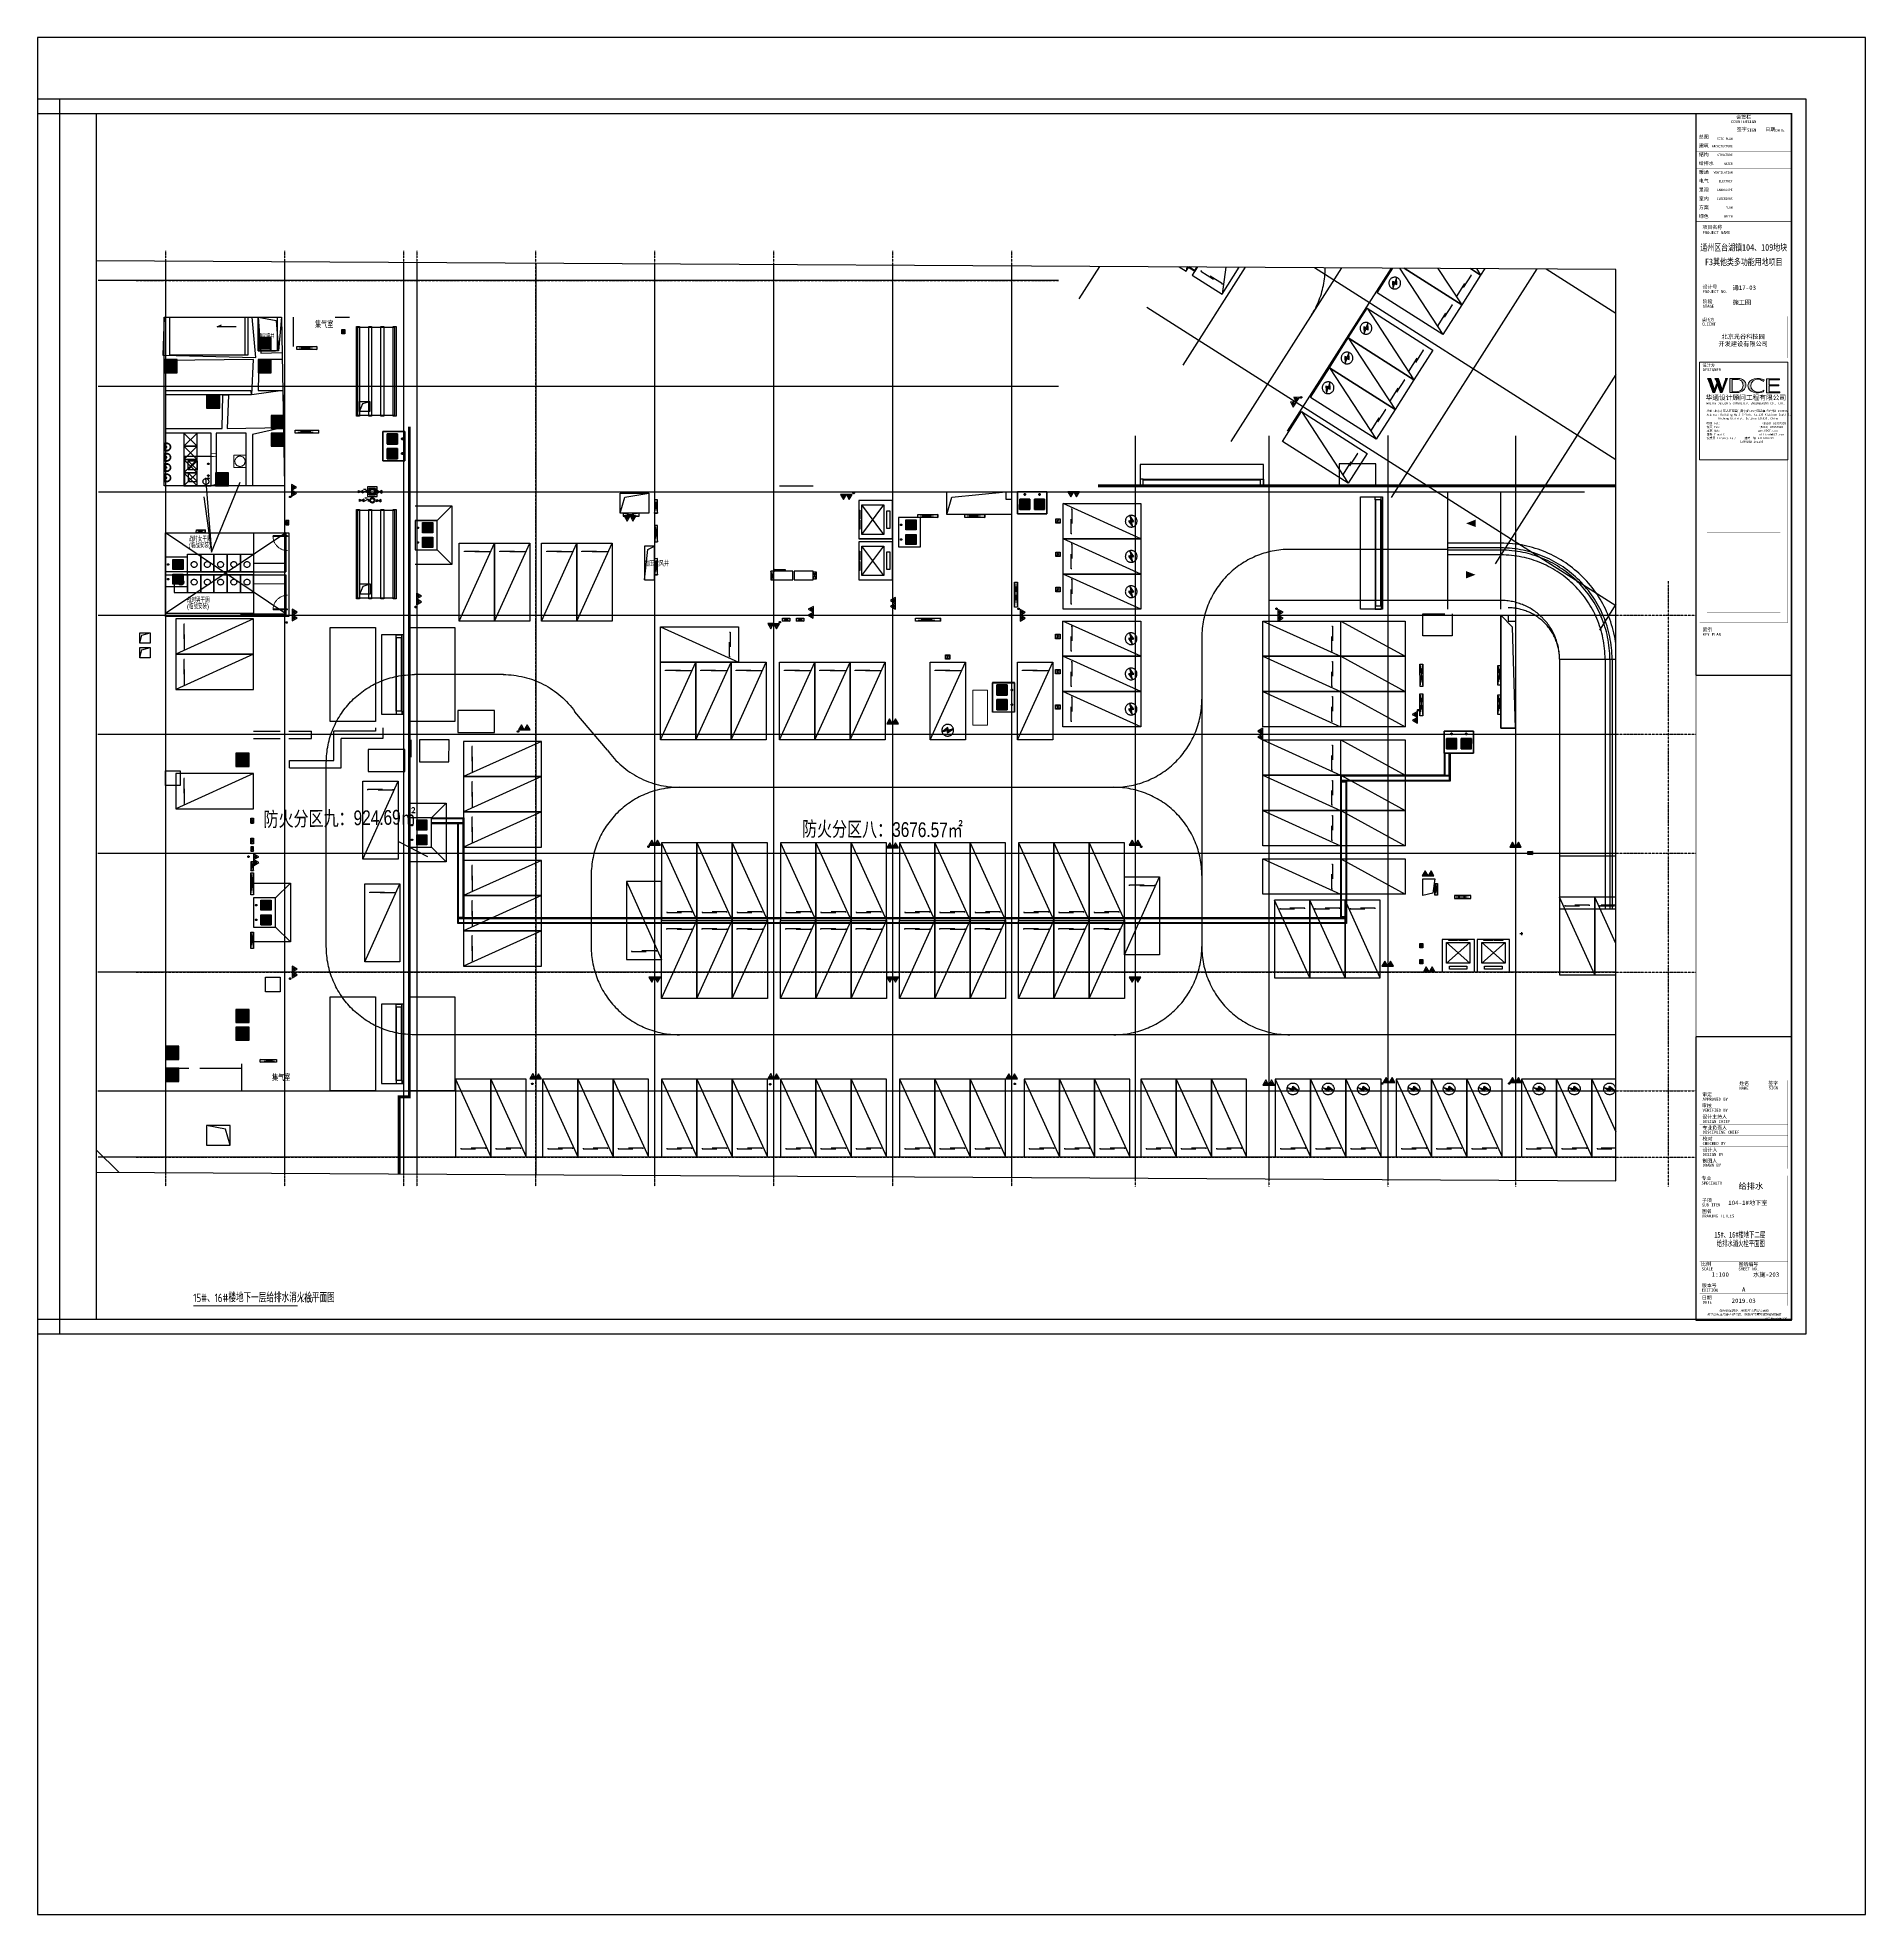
# Paper-space layout '15 16#楼' of a CAD drawing. Extents: x 3899 to 5143, y -284 to 994.
# The model-space entities are those that its viewports show. They can reach past a viewport. Long polylines and large blocks are cut down to what shows.
import ezdxf
from ezdxf.enums import TextEntityAlignment as Align
from ezdxf.xclip import XClip

# ---------------------------------------------------------------- set-up
doc = ezdxf.new("R2010")
doc.units = 0
doc.header["$LTSCALE"] = 10
doc.header["$MEASUREMENT"] = 0
doc.header["$XCLIPFRAME"] = 2
for name, pattern in [('104-1516 B2核心筒$0$DASH', [0.35, 0.25, -0.1]), ('104-1516 B2核心筒|CENTER', [2, 1.25, -0.25, 0.25, -0.25]), ('104-地下室 轴网$0$DASH', [0.35, 0.25, -0.1]), ('104-地下室 轴网$0$DOTE', [2.42, 2, -0.2, 0.02, -0.2]), ('X-104 B2平面$0$ACAD_ISO04W100', [30, 24, -3, 0, -3]), ('X-104 B2平面$0$CENTER', [2, 1.25, -0.25, 0.25, -0.25]), ('X-104 B2平面$0$DASH', [0.35, 0.25, -0.1]), ('X-104 B2平面$0$DOTE', [2.42, 2, -0.2, 0.02, -0.2]), ('X-104 B2平面$1$DASH', [0.35, 0.25, -0.1]), ('三跑梯-B2F底层_还建$0$DASH', [0.35, 0.25, -0.1])]:
    doc.linetypes.add(name, pattern=pattern)
doc.layers.add('0-W-设备', color=63, linetype='Continuous', lineweight=0)
for name, color, linetype, plot in [('04-不打印_视口', 5, 'Continuous', False), ('104-1516 B2核心筒$0$04-不打印_辅助线', 165, 'Continuous', False), ('X-104 B2平面$0$$0$04-不打印_辅助线', 165, 'Continuous', False), ('X-104 B2平面$0$04-不打印_辅助线', 165, 'Continuous', False), ('三跑梯-B2F底层_还建$0$04-不打印_辅助线', 165, 'Continuous', False)]:
    doc.layers.add(name, color=color, linetype=linetype, plot=plot)
for name, color, linetype in [('104-1516 B2核心筒$0$02-TEXT_房间', 7, 'Continuous'), ('104-1516 B2核心筒$0$A-C_门', 150, 'Continuous'), ('104-1516 B2核心筒$0$A-E_电梯', 171, 'Continuous'), ('104-1516 B2核心筒$0$A-I_卫-洁具', 241, 'Continuous'), ('104-1516 B2核心筒$0$A-I_车位', 185, 'Continuous'), ('104-1516 B2核心筒$0$A-I_车位-流线', 127, '104-1516 B2核心筒|CENTER'), ('104-1516 B2核心筒$0$A-TECH_结构', 21, 'Continuous'), ('104-1516 B2核心筒$0$car', 8, 'Continuous'), ('104-1516 B2核心筒$0$DOOR_FIRE', 220, 'Continuous'), ('104-1516 B2核心筒$0$交流充电桩', 62, 'Continuous'), ('104-1516 B2核心筒$0$集水坑&', 6, 'Continuous'), ('104-地下室 轴网$0$00-图签', 7, 'Continuous'), ('104-地下室 轴网$0$01-标注_轴线坐标', 132, 'Continuous'), ('104-地下室 轴网$0$A_AXIS-轴线', 36, '104-地下室 轴网$0$DOTE'), ('104-地下室 轴网$0$M-建筑 地下室轮廓', 3, '104-地下室 轴网$0$DASH'), ('BEN$0$4', 7, 'Continuous'), ('DMST-VALV', 140, 'Continuous'), ('EQUIP_消防', 7, 'Continuous'), ('PIPE-通气', 3, 'TG_T'), ('TWT_LEAD', 3, 'Continuous'), ('TWT_TITLE', 7, 'Continuous'), ('VALVE_给水', 7, 'Continuous'), ('VPIPE-消防', 1, 'Continuous'), ('X-104 B2平面$0$$0$A-TECH_结构', 21, 'Continuous'), ('X-104 B2平面$0$02-TEXT_房间', 7, 'Continuous'), ('X-104 B2平面$0$04-不打印_防火分区', 30, 'Continuous'), ('X-104 B2平面$0$A-E_楼梯', 171, 'Continuous'), ('X-104 B2平面$0$A-I_车位', 185, 'Continuous'), ('X-104 B2平面$0$A-I_车位-流线', 127, 'X-104 B2平面$0$CENTER'), ('X-104 B2平面$0$A-SUR_看线', 231, 'Continuous'), ('X-104 B2平面$0$A_AXIS-轴线', 1, 'X-104 B2平面$0$DOTE'), ('X-104 B2平面$0$A_STR-砼墙', 51, 'Continuous'), ('X-104 B2平面$0$car', 8, 'Continuous'), ('X-104 B2平面$0$DOOR_FIRE', 220, 'Continuous'), ('X-104 B2平面$0$M-用地 红线', 20, 'X-104 B2平面$0$ACAD_ISO04W100'), ('X-104 B2平面$0$SURFACE', 6, 'Continuous'), ('X-104 B2平面$0$VPIPE-消防', 1, 'Continuous'), ('X-104 B2平面$0$交流充电桩', 62, 'Continuous'), ('X-104 B2平面$0$人防分区指标', 5, 'Continuous'), ('X-104 B2平面$0$抗爆隔墙', 151, 'Continuous'), ('X-104 B2平面$0$看线', 241, 'Continuous'), ('X-104 B2平面$0$集水坑&', 6, 'Continuous'), ('X-104 B2平面$1$集水坑&', 6, 'Continuous')]:
    doc.layers.add(name, color=color, linetype=linetype)
doc.layers.get('X-104 B2平面$0$$0$04-不打印_辅助线').off()
doc.styles.add('104-1516 B2核心筒$0$_TCH_SPACE', font='ros.shx', dxfattribs={"width": 0.75, "height": 5, "bigfont": 'jd.shx'})
doc.styles.get("Standard").update_dxf_attribs({"font": 'gbenor.shx', "bigfont": 'gbcbig.shx'})
doc.styles.add('TG_LINETYPE', font='romans2.shx', dxfattribs={"width": 0.8, "height": 3, "bigfont": 'hzdf2.shx'})
doc.styles.add('X-104 B2平面$0$Arial', font='arial.ttf', dxfattribs={"width": 0.75, "height": 2.5})
doc.styles.add('X-104 B2平面$0$JD', font='ROS.shx', dxfattribs={"width": 0.7, "bigfont": 'JD.shx'})
doc.styles.add('X-104 B2平面$0$TEXT', font='TSSDENG.shx', dxfattribs={"bigfont": 'GBCBIG.shx'})
doc.styles.add('华文细黑', font='STXIHEI.TTF', dxfattribs={"height": 10})
doc.styles.add('图签信息$0$hwxh', font='STXIHEI.TTF')
doc.styles.add('图签信息$0$华文细黑', font='STXIHEI.TTF', dxfattribs={"height": 10})
doc.linetypes.add('TG_T', pattern='A,2,-0.3,["T",TG_LINETYPE,S=0.1,R=0,X=-0.23,Y=-0.15],0', length=2.3)
pattern_1 = [(180, (350, -250), (-7e-15, -79.375), [])]
pattern_2 = [(180, (-432649.534, -553252.195), (-7e-15, -79.375), [])]

# ---------------------------------------------------------------- blocks, each defined once
blk = doc.blocks.new('图框-A0')
for points, const_width in [([(0.02, 0.02), (1188.02, 0.02), (1188.02, 841.03), (0.02, 841.03)], 0.05), ([(1113.02, 831.03), (25.02, 831.03), (25.02, 10.03), (1113.02, 10.03)], 0.5)]:
    blk.add_lwpolyline(points, close=True, dxfattribs=dict(const_width=const_width))
at = {"const_width": 0.05}
for points in [[(594.02, 841.03), (594.02, 839.03)], [(0.02, 420.53), (2.02, 420.53)], [(1188.02, 420.53), (1186.02, 420.53)], [(594.02, 0.02), (594.02, 2.02)]]:
    blk.add_lwpolyline(points, dxfattribs=at)
blk = doc.blocks.new('图签信息$0$WDCE Copyright200X')
at = {"const_width": 0.016}
blk.add_lwpolyline([(-10.6, 1.26, 1), (-11.4, 1.26, 1)], format="xyb", close=True, dxfattribs=at)
at = {"style": '图签信息$0$华文细黑'}
for s, p in [('WDCE ', (-11.46, 0.5)), ('     Copyright ', (-3.51, 0.5))]:
    blk.add_text(s, height=1, dxfattribs=at).set_placement(p, align=Align.BOTTOM_RIGHT)
blk.add_text('c', height=0.6, dxfattribs=at).set_placement((-11.04, 1.35), align=Align.MIDDLE_CENTER)
blk.add_attdef('200X', text='', height=1, dxfattribs=at).set_placement((-0.45, 0.5), align=Align.BOTTOM_RIGHT)
blk = doc.blocks.new('图签信息$0$logo2')
h = blk.add_hatch(color=7)
h.paths.add_polyline_path([(19.02, -7.36), (15.84, -7.36), (15.84, -3.97), (18.97, -3.97), (18.97, -4.24), (16.46, -4.24), (16.46, -5.45), (18.81, -5.45), (18.81, -5.69), (16.47, -5.69), (16.47, -7.12), (19.02, -7.12)])
edge = h.paths.add_edge_path()
edge.add_spline(control_points=[(15.26, -4.21), (15.26, -4.21), (15.13, -4.65), (15.13, -4.65), (15.13, -4.65), (14.62, -4.1), (13.73, -4.1), (13.04, -4.1), (12.07, -4.54), (12.08, -5.62), (12.08, -6.49), (12.77, -7.16), (13.73, -7.17), (14.66, -7.17), (15.23, -6.68), (15.23, -6.68), (15.23, -6.68), (15.16, -7.11), (15.16, -7.11), (13.63, -7.7), (11.42, -7.29), (11.41, -5.64), (11.4, -3.72), (14.16, -3.66), (15.26, -4.21)], knot_values=[0, 0, 0, 0, 1, 1, 1, 2, 2, 2, 3, 3, 3, 4, 4, 4, 5, 5, 5, 6, 6, 6, 7, 7, 7, 8, 8, 8, 8], degree=3, periodic=0)
edge = h.paths.add_edge_path(flags=16)
edge.add_spline(control_points=[(10.23, -5.57), (10.23, -5.16), (10.12, -4.83), (9.9, -4.58), (9.63, -4.27), (9.23, -4.12), (8.69, -4.12), (8.69, -4.12), (7.64, -4.12), (7.64, -4.12), (7.64, -4.12), (7.64, -7.1), (7.64, -7.1), (7.64, -7.1), (8.66, -7.1), (8.66, -7.1), (9.13, -7.1), (9.52, -6.93), (9.82, -6.6), (10.09, -6.31), (10.23, -5.96), (10.23, -5.57)], knot_values=[0, 0, 0, 0, 1, 1, 1, 2, 2, 2, 3, 3, 3, 4, 4, 4, 5, 5, 5, 6, 6, 6, 7, 7, 7, 7], degree=3, periodic=0)
edge = h.paths.add_edge_path()
edge.add_spline(control_points=[(10.92, -5.51), (10.92, -5.96), (10.72, -6.37), (10.34, -6.72), (9.92, -7.1), (9.41, -7.29), (8.82, -7.29), (8.82, -7.29), (7.03, -7.29), (7.03, -7.29), (7.03, -7.29), (7.03, -3.92), (7.03, -3.92), (7.03, -3.92), (9.1, -3.92), (9.1, -3.92), (9.59, -3.92), (10.01, -4.06), (10.36, -4.34), (10.73, -4.64), (10.92, -5.03), (10.92, -5.51)], knot_values=[0, 0, 0, 0, 1, 1, 1, 2, 2, 2, 3, 3, 3, 4, 4, 4, 5, 5, 5, 6, 6, 6, 7, 7, 7, 7], degree=3, periodic=0)
at = {"lineweight": 0}
blk.add_lwpolyline([(19.02, -7.36), (15.84, -7.36), (15.84, -3.97), (18.97, -3.97), (18.97, -4.24), (16.46, -4.24), (16.46, -5.45), (18.81, -5.45), (18.81, -5.69), (16.47, -5.69), (16.47, -7.12), (19.02, -7.12), (19.02, -7.36)], dxfattribs=at)
for points, knots in [([(15.26, -4.21), (15.26, -4.21), (15.13, -4.65), (15.13, -4.65), (15.13, -4.65), (14.62, -4.1), (13.73, -4.1), (13.04, -4.1), (12.07, -4.54), (12.08, -5.62), (12.08, -6.49), (12.77, -7.16), (13.73, -7.17), (14.66, -7.17), (15.23, -6.68), (15.23, -6.68), (15.23, -6.68), (15.16, -7.11), (15.16, -7.11), (13.63, -7.7), (11.42, -7.29), (11.41, -5.64), (11.4, -3.72), (14.16, -3.66), (15.26, -4.21)], [0, 0, 0, 0, 1, 1, 1, 2, 2, 2, 3, 3, 3, 4, 4, 4, 5, 5, 5, 6, 6, 6, 7, 7, 7, 8, 8, 8, 8]), ([(10.92, -5.51), (10.92, -5.96), (10.72, -6.37), (10.34, -6.72), (9.92, -7.1), (9.41, -7.29), (8.82, -7.29), (8.82, -7.29), (7.03, -7.29), (7.03, -7.29), (7.03, -7.29), (7.03, -3.92), (7.03, -3.92), (7.03, -3.92), (9.1, -3.92), (9.1, -3.92), (9.59, -3.92), (10.01, -4.06), (10.36, -4.34), (10.73, -4.64), (10.92, -5.03), (10.92, -5.51)], [0, 0, 0, 0, 1, 1, 1, 2, 2, 2, 3, 3, 3, 4, 4, 4, 5, 5, 5, 6, 6, 6, 7, 7, 7, 7]), ([(10.23, -5.57), (10.23, -5.16), (10.12, -4.83), (9.9, -4.58), (9.63, -4.27), (9.23, -4.12), (8.69, -4.12), (8.69, -4.12), (7.64, -4.12), (7.64, -4.12), (7.64, -4.12), (7.64, -7.1), (7.64, -7.1), (7.64, -7.1), (8.66, -7.1), (8.66, -7.1), (9.13, -7.1), (9.52, -6.93), (9.82, -6.6), (10.09, -6.31), (10.23, -5.96), (10.23, -5.57)], [0, 0, 0, 0, 1, 1, 1, 2, 2, 2, 3, 3, 3, 4, 4, 4, 5, 5, 5, 6, 6, 6, 7, 7, 7, 7])]:
    blk.add_open_spline(points, degree=3, knots=knots, dxfattribs=at)
blk = doc.blocks.new('图签信息$0$logo1')
h = blk.add_hatch(color=8)
edge = h.paths.add_edge_path()
edge.add_spline(control_points=[(3.86, -5.21), (3.63, -5.88), (3.39, -6.56), (3.39, -6.56), (3.39, -6.56), (2.5, -3.91), (2.5, -3.91), (2.5, -3.91), (1.8, -3.91), (1.69, -3.91), (2.02, -4.39), (2.95, -7.27), (2.95, -7.27), (2.95, -7.27), (3.44, -7.27), (3.44, -7.27), (3.44, -7.27), (4.03, -5.66), (4.03, -5.66), (4.03, -5.66), (3.86, -5.21), (3.86, -5.21)], knot_values=[0, 0, 0, 0, 1, 1, 1, 2, 2, 2, 3, 3, 3, 4, 4, 4, 5, 5, 5, 6, 6, 6, 7, 7, 7, 7], degree=3, periodic=0)
h = blk.add_hatch(color=7)
edge = h.paths.add_edge_path()
edge.add_spline(control_points=[(6.04, -3.91), (6.09, -4.1), (5.2, -6.56), (5.2, -6.56), (5.2, -6.56), (4.3, -3.91), (4.3, -3.91), (4.3, -3.91), (3.6, -3.91), (3.49, -3.91), (3.82, -4.39), (4.75, -7.27), (4.75, -7.27), (4.75, -7.27), (5.24, -7.27), (5.24, -7.27), (5.24, -7.27), (6.33, -4.3), (6.33, -4.3), (6.33, -4.3), (6.48, -3.91), (6.48, -3.91), (6.48, -3.91), (6.21, -3.91), (6.04, -3.91)], knot_values=[0, 0, 0, 0, 1, 1, 1, 2, 2, 2, 3, 3, 3, 4, 4, 4, 5, 5, 5, 6, 6, 6, 7, 7, 7, 8, 8, 8, 8], degree=3, periodic=0)
at = {"color": 8, "lineweight": 0}
blk.add_open_spline([(3.86, -5.21), (3.63, -5.88), (3.39, -6.56), (3.39, -6.56), (3.39, -6.56), (2.5, -3.91), (2.5, -3.91), (2.5, -3.91), (1.8, -3.91), (1.69, -3.91), (2.02, -4.39), (2.95, -7.27), (2.95, -7.27), (2.95, -7.27), (3.44, -7.27), (3.44, -7.27), (3.44, -7.27), (4.03, -5.66), (4.03, -5.66), (4.03, -5.66), (3.86, -5.21), (3.86, -5.21)], degree=3, knots=[0, 0, 0, 0, 1, 1, 1, 2, 2, 2, 3, 3, 3, 4, 4, 4, 5, 5, 5, 6, 6, 6, 7, 7, 7, 7], dxfattribs=at)
at = {"lineweight": 0}
blk.add_open_spline([(6.04, -3.91), (6.09, -4.1), (5.2, -6.56), (5.2, -6.56), (5.2, -6.56), (4.3, -3.91), (4.3, -3.91), (4.3, -3.91), (3.6, -3.91), (3.49, -3.91), (3.82, -4.39), (4.75, -7.27), (4.75, -7.27), (4.75, -7.27), (5.24, -7.27), (5.24, -7.27), (5.24, -7.27), (6.33, -4.3), (6.33, -4.3), (6.33, -4.3), (6.48, -3.91), (6.48, -3.91), (6.48, -3.91), (6.21, -3.91), (6.04, -3.91)], degree=3, knots=[0, 0, 0, 0, 1, 1, 1, 2, 2, 2, 3, 3, 3, 4, 4, 4, 5, 5, 5, 6, 6, 6, 7, 7, 7, 8, 8, 8, 8], dxfattribs=at)
blk.add_blockref('图签信息$0$logo2', (0, 0))
blk = doc.blocks.new('图签信息$0$时间-logo')
at = {"layer": 'Defpoints', "lineweight": 0}
blk.add_lwpolyline([(0, -23.46), (-21.17, -23.46), (-21.17, 0), (0, 0), (0, -23.46)], dxfattribs=at)
blk.add_blockref('图签信息$0$logo1', (-20.97, 0))
at = {"style": '图签信息$0$hwxh'}
for s, height, p in [('华通设计顾问工程有限公司 ', 1.15, (-19.73, -9.05)), ('WALTON DESIGN & CONSULTING ENGINEERING CO., LTD.', 0.5, (-19.5, -10.1)), ('地址:北京市西城区西直门南小街135号西派国际3号楼 100035', 0.5, (-19.48, -11.94)), ('Address: Building No.3 C-Park, No.135 Xizhimen South Street, ', 0.47, (-19.48, -12.83)), ('Xicheng District, Beijing 100035, China ', 0.47, (-16.69, -13.72)), ('电话 Tel：                        （8610）83957395 ', 0.5, (-19.56, -14.91)), ('传真 Fax：                      （8610）83957590 ', 0.5, (-19.48, -15.8)), ('主页 Web：                      www.WDCE.com ', 0.5, (-19.48, -16.69)), ('资质号 Licence No.：    建筑甲级 A111010265 ', 0.5, (-19.48, -18.47)), ('邮件 E-mail：                    office@WDCE.com ', 0.5, (-19.48, -17.58)), ('   规划甲级 101195', 0.5, (-12.6, -19.36))]:
    blk.add_text(s, height=height, dxfattribs=at).set_placement(p)
blk = doc.blocks.new('图签信息')
at = {"const_width": 0.5}
for points in [[(-65, 574), (-65, 500.5), (0, 500.5), (0, 574)], [(-65, 0), (0, 0), (0, 500.5), (-65, 500.5)]]:
    blk.add_lwpolyline(points, close=True, dxfattribs=at)
at = {"const_width": 0.05}
for points in [[(-65, 566.5), (0, 566.5)], [(-39.14, 566.5), (-39.14, 500.5)], [(-19.1, 566.5), (-19.1, 500.5)], [(-65, 560.5), (0, 560.5)], [(-65, 554.5), (0, 554.5)], [(-65, 548.5), (0, 548.5)], [(-65, 542.5), (0, 542.5)], [(-65, 536.5), (0, 536.5)], [(-65, 530.5), (0, 530.5)], [(-65, 524.5), (0, 524.5)], [(-65, 518.5), (0, 518.5)], [(-65, 512.5), (0, 512.5)], [(-65, 512.5), (0, 512.5)], [(-65, 506.5), (0, 506.5)], [(-65, 500.5), (0, 500.5)], [(-62.5, 450.87), (-2.5, 450.87)], [(-62.5, 440.87), (-2.5, 440.87)], [(-2.5, 407.85), (-2.5, 436.12), (-62.5, 436.12), (-62.5, 407.85)], [(-62.5, 407.85), (-2.5, 407.85)], [(-62.5, 404.92), (-62.5, 227.83)], [(-62.5, 404.92), (-2.5, 404.92)], [(-62.5, 227.83), (-2.5, 227.83), (-2.5, 404.92)], [(-57.5, 338.36), (-7.5, 338.36)], [(-57.5, 288.83), (-7.5, 288.83)], [(-57.5, 234.85), (-7.5, 234.85)], [(-62.5, 227.83), (-2.5, 227.83)], [(-62.5, 217.74), (-2.5, 217.74)], [(-62.5, 103.26), (-2.5, 103.26), (-2.5, 163.26), (-62.5, 163.26), (-62.5, 103.26)], [(-37.5, 163.26), (-37.5, 103.26)], [(-20, 163.26), (-20, 103.26)], [(-62.5, 155.76), (-2.5, 155.76)], [(-62.5, 148.26), (-2.5, 148.26)], [(-62.5, 140.76), (-2.5, 140.76)], [(-62.5, 133.26), (-2.5, 133.26)], [(-62.5, 125.76), (-2.5, 125.76)], [(-62.5, 118.26), (-2.5, 118.26)], [(-62.5, 110.76), (-2.5, 110.76)], [(-62.5, 98.5), (-2.5, 98.5), (-2.5, 10), (-62.5, 10), (-62.5, 98.5)], [(-62.5, 83.5), (-2.5, 83.5)], [(-62.5, 76), (-2.5, 76)], [(-62.5, 40), (-2.5, 40)], [(-37.5, 40), (-37.5, 26)], [(-62.5, 26), (-2.5, 26)], [(-62.5, 18), (-2.5, 18)]]:
    blk.add_lwpolyline(points, dxfattribs=at)
at = {"ltscale": 0.001, "xscale": 2.834689937531525, "yscale": 2.834689937531525, "zscale": 2.834689937531525}
blk.add_blockref('图签信息$0$时间-logo', (-2.5, 404.92), dxfattribs=at)
blk.add_blockref('图签信息$0$WDCE Copyright200X', (-2.5, 0)).add_auto_attribs({'200X': '2007'})
at = {"style": '图签信息$0$华文细黑'}
for s, height, p in [('会签栏', 2.4, (-32.5, 573)), ('COUNTERSIGN', 2, (-32.5, 569.6))]:
    blk.add_text(s, height=height, dxfattribs=at).set_placement(p, align=Align.TOP_CENTER)
for s, height, p in [('签字', 2.4, (-37.22, 564.63)), ('SIGN', 2, (-30.32, 563.88)), ('日期', 2.4, (-17.79, 564.58)), ('DATE', 2, (-10.96, 563.7)), ('总图', 2.4, (-63, 559.5)), ('建筑', 2.4, (-63, 553.5)), ('结构', 2.4, (-63, 547.5)), ('给排水', 2.4, (-63, 541.5)), ('暖通', 2.4, (-63, 535.5)), ('电气', 2.4, (-63, 529.5)), ('景观', 2.4, (-63, 523.5)), ('室内', 2.4, (-63, 517.5)), ('方案', 2.4, (-63, 511.5)), ('绿色', 2.4, (-63, 505.5)), ('项目名称', 2.4, (-60.5, 498)), ('PROJECT NAME', 2, (-60.5, 494.08)), ('设计号', 2.4, (-60.54, 457.48)), ('PROJECT NO.', 2, (-60.5, 453.97)), ('阶段', 2.4, (-60.5, 447.47)), ('STAGE', 2, (-60.5, 443.97)), ('委托方', 2, (-60.9, 434.86)), ('CLIENT', 2, (-60.9, 431.86)), ('设计方', 2, (-60.5, 403.83)), ('DESIGNER', 2, (-60.5, 400.83)), ('索引', 2.4, (-60.5, 224.14)), ('KEY PLAN', 2, (-60.5, 220.74)), ('姓名', 2.4, (-35.5, 162.47)), ('签字', 2.4, (-15.81, 162.57)), ('NAME', 2, (-35.5, 158.96)), ('SIGN', 2, (-15.5, 159.2)), ('审定', 2.4, (-60.73, 154.81)), ('APPROVED BY', 2, (-60.5, 151.44)), ('审核', 2.4, (-60.95, 147.29)), ('VERIFIED BY', 2, (-60.5, 143.91)), ('设计主持人', 2.4, (-60.68, 139.76)), ('DESIGN CHIEF', 2, (-60.5, 136.19)), ('专业负责人', 2.4, (-60.67, 132.26)), ('DISCIPLINE CHIEF', 2, (-60.5, 128.98)), ('校对', 2.4, (-60.5, 124.76)), ('CHECKED BY', 2, (-60.5, 121.37)), ('设计人', 2.4, (-60.5, 117.26)), ('DESIGN BY', 2, (-60.5, 113.83)), ('制图人', 2.4, (-60.61, 109.76)), ('DRAWN BY', 2, (-60.5, 106.5)), ('专业', 2.4, (-61.23, 97.93)), ('SPECIALTY', 2, (-61.23, 94.38)), ('子项', 2.4, (-60.88, 82.92)), ('SUB ITEM', 2, (-60.88, 79.5)), ('图名', 2.4, (-60.91, 75.41)), ('DRAWING TITLES', 2, (-60.91, 72)), ('比例', 2.4, (-61.56, 39.42)), ('图纸编号', 2.4, (-36.1, 39.32)), ('SCALE', 2, (-61.19, 36)), ('SHEET NO.', 2, (-36.1, 36)), ('版本号', 2.4, (-61, 25.03)), ('EDITION', 2, (-61.06, 21.61)), ('日期', 2.4, (-61, 16.68)), ('DATE', 2, (-60.5, 13.26))]:
    blk.add_text(s, height=height, dxfattribs=at).set_placement(p, align=Align.TOP_LEFT)
for s, p in [('SITE PLAN', (-40.06, 557.7)), ('ARCHITECTURE', (-40.06, 552.7)), ('STRUCTURE', (-40.06, 546.7)), ('WATER', (-40.06, 540.7)), ('VENTILATION', (-40.06, 534.7)), ('ELECTRIC', (-40.14, 528.89)), ('LANDSCAPE', (-40.14, 522.89)), ('INTERIORS', (-40.14, 516.89)), ('PLAN', (-40.14, 510.89)), ('GREEN', (-40.14, 504.89))]:
    blk.add_text(s, height=1.5, dxfattribs=at).set_placement(p, align=Align.TOP_RIGHT)
at = {"color": 4, "style": '图签信息$0$华文细黑', "width": 0.75}
for s, p in [('通州区台湖镇104、109地块', (-32.5, 480.78)), ('F3其他类多功能用地项目', (-32.5, 470.91))]:
    blk.add_text(s, height=4.5, dxfattribs=at).set_placement(p, align=Align.CENTER)
at = {"color": 4, "style": '图签信息$0$华文细黑'}
for s, p in [('A', (-32.53, 19.4)), ('2019.03', (-32.53, 11.84))]:
    blk.add_text(s, height=3, dxfattribs=at).set_placement(p, align=Align.CENTER)
at = {"style": '图签信息$0$华文细黑', "oblique": 20}
for s, p in [('除特别注明外，所有尺寸是以毫米制', (-32.5, 6.5)), ('尺寸以标注为准不得量取，所有尺寸需在现场校核准确', (-32.5, 4))]:
    blk.add_text(s, height=1.5, dxfattribs=at).set_placement(p, align=Align.MIDDLE_CENTER)
at = {"color": 4, "ltscale": 0.001, "char_height": 3, "width": 58.4895, "style": '图签信息$0$华文细黑'}
for s, insert, attachment_point in [('通17-03', (-40.06, 455.51), 4), ('施工图', (-40.06, 445.51), 4), ('北京光谷科技园\\P开发建设有限公司', (-32.9, 419.71), 5)]:
    blk.add_mtext(s, dxfattribs=dict(at, insert=insert, attachment_point=attachment_point))
blk = doc.blocks.new('图签-A0')
at = {"ltscale": 0.001, "const_width": 0.5}
blk.add_lwpolyline([(0, 821), (-65, 821), (-65, 0), (0, 0)], close=True, dxfattribs=at)
ref = blk.add_blockref('图签信息', (0, 247))
XClip(ref).set_block_clipping_path([(-64.9999987737, 192.060868484), (0, 574)])
ref = blk.add_blockref('图签信息', (0, 0))
XClip(ref).set_block_clipping_path([(-64.9999987737, 0), (0, 192.9246309638)])
blk = doc.blocks.new('图框-A1')
for points, const_width in [([(0, 0), (841, 0), (841, 594), (0, 594)], 0.05), ([(766, 584), (25, 584), (25, 10), (766, 10)], 0.5)]:
    blk.add_lwpolyline(points, close=True, dxfattribs=dict(const_width=const_width))
at = {"const_width": 0.05}
for points in [[(420.5, 594), (420.5, 592)], [(0, 297), (2, 297)], [(841, 297), (839, 297)], [(420.5, 0), (420.5, 2)]]:
    blk.add_lwpolyline(points, dxfattribs=at)
blk = doc.blocks.new('图签-A1')
at = {"color": 2}
blk.add_blockref('图签信息', (0, 0), dxfattribs=at)
blk = doc.blocks.new('图框-A1+1-4')
for points, const_width in [([(0, 0), (1051, 0), (1051, 594), (0, 594)], 0.05), ([(976, 584), (25, 584), (25, 10), (976, 10)], 0.5)]:
    blk.add_lwpolyline(points, close=True, dxfattribs=dict(const_width=const_width))
at = {"const_width": 0.05}
for points in [[(525.5, 594), (525.5, 592)], [(0, 297), (2, 297)], [(1051, 297), (1049, 297)], [(525.5, 0), (525.5, 2)]]:
    blk.add_lwpolyline(points, dxfattribs=at)
blk = doc.blocks.new('104-地下室 轴网$0$轴网')
at = {"layer": '104-地下室 轴网$0$A_AXIS-轴线', "linetype": '104-地下室 轴网$0$DOTE'}
for p, q in [((-200, -7401), (-200, 26620)), ((8000, -7401), (8000, 26620)), ((12500, -7401), (12500, 26620)), ((21500, -7401), (21500, 26620)), ((30500, -7401), (30500, 26620)), ((39500, -7401), (39500, 26620)), ((48500, -7401), (48500, 26620)), ((57500, -7401), (57500, 26620)), ((60408, 18000), (-7181, 18000)), ((60408, 9000), (-7181, 9000)), ((60408, 0), (-7181, 0))]:
    blk.add_line(p, q, dxfattribs=at)
blk = doc.blocks.new('图框-A0加长150')
for points, const_width in [([(0, 0), (1338, 0), (1338, 841), (0, 841)], 0.05), ([(1263, 831), (25, 831), (25, 10), (1263, 10)], 0.5)]:
    blk.add_lwpolyline(points, close=True, dxfattribs=dict(const_width=const_width))
at = {"const_width": 0.05}
for points in [[(0, 421), (2, 421)], [(669, 0), (669, 2)], [(1338, 421), (1336, 421)]]:
    blk.add_lwpolyline(points, dxfattribs=at)
blk = doc.blocks.new('104-地下室 轴网$0$A$C7E2A6E2C')
at = {"color": 224, "linetype": 'ByBlock'}
for p, q in [((0, 61529), (31154, 81346)), ((4271, 76098), (52674, 0))]:
    blk.add_line(p, q, dxfattribs=at)
at = {"color": 1, "linetype": 'ByBlock', "ltscale": 5}
blk.add_lwpolyline([(26177, 69980), (22302, 76071), (24834, 77681), (22150, 81900), (10510, 74496), (8319, 65262), (28920, 32874), (42336, 41407), (33560, 55205, -0.3795436)], format="xyb", close=True, dxfattribs=at)
at = {"layer": '104-地下室 轴网$0$M-建筑 地下室轮廓', "color": 4, "linetype": 'ByBlock', "ltscale": 2}
blk.add_lwpolyline([(131237, 625), (131053, 270), (82971, 25300), (61335, 11538), (56961, 18415), (60967, 20964), (57346, 26659), (66248, 32322), (67456, 30423), (87407, 43114), (143854, 13730), (139180, 4752), (131237, 625)], dxfattribs=at)
blk = doc.blocks.new('104-地下室 轴网$0$A$C769971AC')
for points in [[(-8100, 0), (-5500, 0), (-5500, -2600), (-8100, -2600)], [(0, 0), (8750, 0), (8750, -4200), (0, -4200)], [(-79600, -4400), (-75400, -4400), (-75400, -13200), (-79600, -13200)], [(-69200, -4800), (-66450, -4800), (-66450, -7400), (-69200, -7400)], [(8750, -5000), (0, -5000), (0, -9200), (8750, -9200)], [(-20900, -11300), (-18100, -11300), (-18100, -13400), (-20900, -13400)], [(-17900, -11300), (-15100, -11300), (-15100, -13400), (-17900, -13400)]]:
    blk.add_lwpolyline(points, close=True)
blk = doc.blocks.new('104-地下室 轴网$0$104 轴线$0$A$C769971AC')
for points in [[(-8100, 0), (-5500, 0), (-5500, -2600), (-8100, -2600)], [(0, 0), (8750, 0), (8750, -4200), (0, -4200)], [(-79600, -4400), (-75400, -4400), (-75400, -13200), (-79600, -13200)], [(-69200, -4800), (-66450, -4800), (-66450, -7400), (-69200, -7400)], [(8750, -5000), (0, -5000), (0, -9200), (8750, -9200)], [(-20900, -11300), (-18100, -11300), (-18100, -13400), (-20900, -13400)], [(-17900, -11300), (-15100, -11300), (-15100, -13400), (-17900, -13400)]]:
    blk.add_lwpolyline(points, close=True)
blk = doc.blocks.new('104-地下室 轴网')
for points in [[(798722, -369429), (987872, -369429), (987872, -280329), (798722, -280329)], [(1000004, -598813), (1367754, -598813), (1367754, -450313), (1000004, -450313)], [(763572, -598813), (986472, -598813), (986472, -472663), (763572, -472663)]]:
    blk.add_lwpolyline(points, close=True)
for points, const_width in [([(802472, -367930), (986372, -367930), (986372, -281829), (802472, -281829)], 150), ([(1006254, -596313), (1365254, -596313), (1365254, -452813), (1006254, -452813)], 250), ([(767322, -597313), (984972, -597313), (984972, -474163), (767322, -474163)], 150)]:
    blk.add_lwpolyline(points, close=True, dxfattribs=dict(const_width=const_width))
at = {"layer": '104-地下室 轴网$0$00-图签'}
for points in [[(435873, 17570), (519973, 17570), (519973, 151370), (435873, 151370)], [(867292, 17570), (867292, 101670), (733492, 101670), (733492, 17570)]]:
    blk.add_lwpolyline(points, close=True, dxfattribs=at)
at = {"layer": '104-地下室 轴网$0$00-图签', "const_width": 100}
for points in [[(436873, 18570), (518973, 18570), (518973, 148870), (436873, 148870)], [(866292, 18570), (866292, 100670), (735992, 100670), (735992, 18570)]]:
    blk.add_lwpolyline(points, close=True, dxfattribs=at)
at = {"layer": '104-地下室 轴网$0$01-标注_轴线坐标'}
for p, q in [((-143929, -10608), (-140632, -15791)), ((-148582, -13568), (-145285, -18751)), ((-154940, -17612), (-151643, -22795)), ((-163293, -22925), (-159996, -28109)), ((-172533, -28802), (-169236, -33985)), ((-169236, -33985), (-168138, -34028)), ((1312240, -308992), (1314873, -308992)), ((1312240, -314507), (1314873, -314507)), ((727142, -320599), (733982, -317038)), ((1312240, -322042), (1314873, -322042)), ((731021, -328050), (737860, -324489)), ((734900, -335501), (741739, -331940)), ((1312240, -331942), (1314873, -331942)), ((1312240, -342892), (1314873, -342892)), ((718830, -353336), (725670, -349775)), ((722709, -360787), (729548, -357226)), ((596187, -367948), (596187, -361351)), ((597386, -364129), (590072, -364129)), ((634587, -364129), (641901, -364129)), ((726588, -368238), (733427, -364677)), ((806271, -364398), (804900, -366770)), ((729451, -373737), (736290, -370177)), ((597386, -373129), (590072, -373129)), ((634587, -373129), (641901, -373129)), ((733329, -381188), (740169, -377628)), ((597386, -382729), (590072, -382729)), ((634587, -382729), (641901, -382729)), ((727142, -529074), (733982, -525514)), ((731021, -536525), (737860, -532965)), ((596187, -576424), (596187, -569826)), ((597386, -572604), (590072, -572604)), ((634587, -572604), (641901, -572604)), ((597386, -581604), (590072, -581604)), ((634587, -581604), (641901, -581604)), ((597386, -591204), (590072, -591204)), ((634587, -591204), (641901, -591204))]:
    blk.add_line(p, q, dxfattribs=at)
at = {"layer": '104-地下室 轴网$0$A_AXIS-轴线'}
for p, q in [((-162502, 578418), (-103332, 692084)), ((854, 632775), (-109845, 690401)), ((-69898, 627668), (-37622, 689670)), ((-155052, 574539), (-95881, 688206)), ((13876, 657789), (-43691, 687756)), ((-62447, 623789), (-30171, 685791)), ((-147601, 570661), (-88430, 684327)), ((-25299, 636243), (-114000, 682418)), ((-47571, 634174), (-22720, 681913)), ((-267879, 633274), (-243063, 680946)), ((-140150, 566782), (-80979, 680448)), ((-113685, 608524), (-249575, 679264)), ((-206397, 622739), (-177039, 679136)), ((9443, 649274), (-48124, 679241)), ((-35448, 639272), (-15269, 678034)), ((-260428, 629395), (-235612, 677068)), ((-100664, 633537), (-183422, 676619)), ((-92783, 639581), (-73528, 676569)), ((-198946, 618861), (-169588, 675257)), ((-44634, 635485), (-118433, 673903)), ((-27997, 635393), (-7818, 674155)), ((-252978, 625516), (-228161, 673189)), ((-85332, 635702), (-66077, 672691)), ((-117841, 600541), (-253731, 671280)), ((-191495, 614982), (-162137, 671378)), ((5010, 640758), (-52557, 670726)), ((-16390, 639497), (-367, 670277)), ((-273455, 669700), (-228319, 598738)), ((-245448, 621789), (-220710, 669310)), ((-77881, 631824), (-58626, 668812)), ((-105097, 625022), (-187855, 668103)), ((-184044, 611103), (-154686, 667500)), ((-8939, 635619), (7084, 666398)), ((-296507, 649112), (-270772, 665481)), ((-279783, 665675), (-234647, 594713)), ((-238076, 617759), (-213259, 665432)), ((-56517, 630849), (-122866, 665388)), ((-176593, 607224), (-147235, 663621)), ((-122274, 592025), (-258164, 662765)), ((-2553, 632294), (13470, 663073)), ((-287377, 660844), (-242241, 589883)), ((-230625, 613880), (-205808, 661553)), ((-109530, 616507), (-192288, 659588)), ((-169142, 603346), (-139784, 659742)), ((-292106, 642193), (-266371, 658562)), ((-223174, 610002), (-198357, 657674)), ((-96508, 641520), (-127022, 657405)), ((-294971, 656014), (-249835, 585053)), ((-161691, 599467), (-132333, 655864)), ((-289691, 638396), (-263956, 654765)), ((-126707, 583510), (-262597, 654250)), ((-127630, 581736), (-263520, 652476)), ((-284860, 630802), (-259125, 647171)), ((-130863, 575527), (-266753, 646267)), ((-280030, 623208), (-254295, 639577)), ((-33600, 639394), (-33600, 482394)), ((-25200, 639394), (-25200, 482394)), ((-16800, 639394), (-16800, 482394)), ((-8400, 639394), (-8400, 482394)), ((0, 639394), (0, 482394)), ((8400, 639372), (8400, 482372)), ((-135018, 567544), (-270908, 638284)), ((-35206, 637394), (13400, 637394)), ((-275200, 615614), (-249465, 631983)), ((-50400, 630994), (-50400, 482394)), ((-42000, 630994), (-42000, 482394)), ((-52400, 628994), (13400, 628994)), ((-262856, 596207), (-214266, 627113)), ((-214380, 626895), (-223174, 610002)), ((-270370, 608020), (-244634, 624389)), ((-210654, 624956), (-219449, 608062)), ((-224464, 620627), (-215662, 606789)), ((-202671, 620800), (-211465, 603907)), ((-52400, 620594), (13400, 620594)), ((-265539, 600426), (-239804, 616795)), ((-260709, 592832), (-222317, 617252)), ((-230792, 616601), (-221990, 602764)), ((-194688, 616644), (-203482, 599751)), ((-186705, 612488), (-195499, 595595)), ((-256737, 586588), (-218420, 610960)), ((-52400, 612194), (13400, 612194)), ((-178722, 608333), (-187516, 591439)), ((-170739, 604177), (-179533, 587284)), ((-52400, 603794), (13400, 603794)), ((-209580, 600766), (-138782, 489461)), ((-162756, 600021), (-171550, 583128)), ((-214727, 597492), (-143645, 485741)), ((-158410, 597759), (-167204, 580865)), ((-217174, 595936), (-146376, 484630)), ((-52400, 595394), (13400, 595394)), ((-242004, 566405), (-199140, 593669)), ((-222323, 592665), (-151523, 481356)), ((-239072, 561796), (-196208, 589060)), ((-52400, 589194), (13400, 589194)), ((-229915, 587832), (-159117, 476526)), ((-234091, 585175), (-163293, 473870)), ((-237509, 583001), (-166711, 471696)), ((-234242, 554202), (-191378, 581466)), ((-139073, 580794), (-126000, 580794)), ((-139073, 580794), (-126000, 580794)), ((-52400, 580794), (13400, 580794)), ((-244006, 578869), (-173208, 467563)), ((-229411, 546608), (-186548, 573872)), ((-139073, 572394), (-126000, 572394)), ((-52400, 572394), (13400, 572394)), ((-224581, 539014), (-181717, 566278)), ((-139073, 563994), (-126000, 563994)), ((-136300, 563994), (-136300, 494793)), ((-126000, 563994), (-126000, 494793)), ((-117600, 563994), (-117600, 494793)), ((-109200, 563994), (-109200, 494793)), ((-100800, 563994), (-100800, 494793)), ((-92400, 563994), (-92400, 494793)), ((-84000, 563994), (-84000, 494793)), ((-75600, 563994), (-75600, 494793)), ((-67200, 563994), (-67200, 494793)), ((-58800, 563994), (-58800, 494793)), ((-52400, 563994), (13400, 563994)), ((-219751, 531420), (-176887, 558684)), ((-139073, 555594), (13400, 555594)), ((-214921, 523826), (-172057, 551090)), ((-139073, 547194), (13400, 547194)), ((-210090, 516232), (-167227, 543496)), ((-139073, 538794), (13400, 538794)), ((-205260, 508638), (-162396, 535902)), ((-139073, 530394), (13400, 530394)), ((-200430, 501044), (-157566, 528308)), ((-158511, 520478), (-148966, 523380)), ((-157699, 517807), (-159093, 522391)), ((-139073, 521994), (13400, 521994)), ((-195599, 493450), (-152736, 520714)), ((-162507, 516345), (-148156, 520708)), ((-145248, 490515), (-154653, 521450)), ((-205196, 519345), (-172533, 467993)), ((-155969, 494840), (-162507, 516345)), ((-190769, 485856), (-147905, 513120)), ((-139073, 513594), (13400, 513594)), ((-164865, 502333), (-144456, 508538)), ((-185939, 478262), (-143075, 505526)), ((-139073, 505194), (13400, 505194)), ((-79126, 502893), (-49948, 457056)), ((-183148, 473874), (-140284, 501139)), ((-158456, 447865), (-73109, 502193)), ((-65036, 500125), (-41175, 462641)), ((-163452, 492565), (-141618, 499204)), ((-153945, 440778), (-61764, 499457)), ((-181272, 470925), (-138409, 498190)), ((-86465, 498221), (-57287, 452384)), ((-105000, 496794), (13400, 496794)), ((-105000, 496794), (13400, 496794)), ((-179767, 468559), (-136903, 495823)), ((-166188, 460012), (-111041, 495117)), ((-155969, 494840), (-148582, 483227)), ((-115209, 495703), (-78883, 438637)), ((-93298, 493871), (-64120, 448035)), ((-163452, 492565), (-154940, 479183)), ((-149616, 433932), (-57436, 492611)), ((-149595, 433945), (-57415, 492624)), ((-122042, 491353), (-85716, 434288)), ((-162322, 453938), (-107174, 489043)), ((-100975, 488985), (-71797, 443148)), ((-52368, 488394), (13400, 488394)), ((-128875, 487003), (-92549, 429938)), ((-145267, 427099), (-53086, 485778)), ((-145246, 427112), (-53065, 485791)), ((-135708, 482654), (-99382, 425589)), ((-142541, 478304), (-106215, 421239)), ((-140917, 420266), (-48736, 478944)), ((-140896, 420279), (-48715, 478958)), ((-150133, 473471), (-113808, 416406)), ((-149374, 473954), (-113048, 416889)), ((-136567, 413433), (-44387, 472111)), ((-136546, 413446), (-44366, 472125)), ((-156966, 469121), (-120641, 412056)), ((-134130, 409650), (-41949, 468329)), ((-163799, 464772), (-127474, 407707)), ((1044729, 284879), (1044729, 138279)), ((1053129, 284879), (1053129, 138279)), ((1061529, 284879), (1061529, 138279)), ((1069929, 284879), (1069929, 138279)), ((1078329, 284879), (1078329, 138279)), ((1086729, 284879), (1086729, 138279)), ((1095129, 284879), (1095129, 138279)), ((1103528, 284879), (1103528, 138257)), ((1042729, 276479), (1111929, 276479)), ((1042729, 268079), (1111929, 268079)), ((1042729, 259679), (1111929, 259679)), ((1042729, 251279), (1111929, 251279)), ((1042729, 245079), (1111929, 245079)), ((1042729, 236679), (1111929, 236679)), ((1042729, 228279), (1111929, 228279)), ((958829, 219879), (958829, 150678)), ((969129, 219879), (969129, 150678)), ((977529, 219879), (977529, 150678)), ((985929, 219879), (985929, 150678)), ((994329, 219879), (994329, 150678)), ((1002729, 219879), (1002729, 150678)), ((1011129, 219879), (1011129, 150678)), ((1019529, 219879), (1019529, 150678)), ((1027929, 219879), (1027929, 150678)), ((1036329, 219879), (1036329, 150678)), ((1042729, 219879), (1111929, 219879)), ((956056, 211479), (1111929, 211479)), ((1230727, 205616), (1230727, 136415)), ((1241027, 205616), (1241027, 136415)), ((1249427, 205616), (1249427, 136415)), ((1257827, 205616), (1257827, 136415)), ((1266227, 205616), (1266227, 136415)), ((1274627, 205616), (1274627, 136415)), ((1283027, 205616), (1283027, 136415)), ((956056, 203079), (1111929, 203079)), ((1227955, 197216), (1283027, 197216)), ((-162502, 81623), (-103332, 195290)), ((956056, 194679), (1111929, 194679)), ((854, 135981), (-109845, 193607)), ((-69898, 130873), (-37622, 192876)), ((-155052, 77745), (-95881, 191411)), ((13876, 160994), (-43691, 190962)), ((-62447, 126995), (-30171, 188997)), ((1227955, 188816), (1283027, 188816)), ((-147601, 73866), (-88430, 187532)), ((-25299, 139449), (-114000, 185624)), ((956056, 186279), (1111929, 186279)), ((-267879, 136479), (-243063, 184152)), ((-47571, 137379), (-22720, 185118)), ((-140150, 69987), (-80979, 183654)), ((-113685, 111729), (-249575, 182469)), ((-206397, 125945), (-177039, 182341)), ((9443, 152479), (-48124, 182447)), ((-260428, 132601), (-235612, 180273)), ((-35448, 142477), (-15269, 181239)), ((1227955, 180416), (1283027, 180416)), ((-100664, 136743), (-183422, 179824)), ((-92783, 142787), (-73528, 179775)), ((-198946, 122066), (-169588, 178462)), ((956056, 177879), (1111929, 177879)), ((-252978, 128722), (-228161, 176394)), ((-44634, 138691), (-118433, 177109)), ((-27997, 138598), (-7818, 177361)), ((-85332, 138908), (-66077, 175896)), ((-117841, 103746), (-253731, 174486)), ((-191495, 118187), (-162137, 174584)), ((5010, 143964), (-52557, 173931)), ((-273455, 172905), (-228319, 101944)), ((-16390, 142703), (-367, 173482)), ((-245448, 124995), (-220710, 172516)), ((-105097, 128228), (-187855, 171309)), ((-77881, 135029), (-58626, 172018)), ((1227955, 172016), (1283027, 172016)), ((-184044, 114309), (-154686, 170705)), ((-279783, 168880), (-234647, 97919)), ((-8939, 138824), (7084, 169603)), ((956056, 169479), (1111929, 169479)), ((-296507, 152317), (-270772, 168686)), ((-238076, 120964), (-213259, 168637)), ((-56517, 134054), (-122866, 168593)), ((-176593, 110430), (-147235, 166826)), ((-2553, 135500), (13470, 166279)), ((-122274, 95231), (-258164, 165971)), ((-287377, 164050), (-242241, 93088)), ((-230625, 117086), (-205808, 164758)), ((1227955, 163616), (1283027, 163616)), ((-109530, 119712), (-192288, 162793)), ((-169142, 106551), (-139784, 162948)), ((-292106, 145398), (-266371, 161767)), ((956056, 161079), (1111929, 161079)), ((-223174, 113207), (-198357, 160880)), ((-96508, 144726), (-127022, 160610)), ((-294971, 159219), (-249835, 88258)), ((-161691, 102673), (-132333, 159069)), ((1016003, 158777), (1045181, 112941)), ((-289691, 141601), (-263956, 157970)), ((-126707, 86715), (-262597, 157455)), ((936673, 103749), (1022019, 158077)), ((1030093, 156010), (1053954, 118526)), ((-127630, 84941), (-263520, 155681)), ((941184, 96663), (1033364, 155342)), ((1227955, 155216), (1283027, 155216)), ((1008664, 154105), (1037841, 108269)), ((990129, 152679), (1108979, 152679)), ((990129, 152679), (1111929, 152679)), ((928940, 115897), (984088, 151002)), ((979920, 151587), (1016246, 94522)), ((-284860, 134007), (-259125, 150376)), ((1001831, 149756), (1031008, 103919)), ((-130863, 78732), (-266753, 149472)), ((945512, 89817), (1037693, 148495)), ((973087, 147238), (1009412, 90172)), ((1227955, 146816), (1283027, 146816)), ((932807, 109823), (987954, 144928)), ((994154, 144869), (1023332, 99033)), ((1287901, 144514), (1317079, 98678)), ((1042761, 144279), (1111929, 144279)), ((1208571, 89486), (1293918, 143814)), ((-280030, 126413), (-254295, 142782)), ((-33600, 142600), (-33600, -14400)), ((-25200, 142600), (-25200, -14400)), ((-16800, 142600), (-16800, -14400)), ((-8400, 142600), (-8400, -14400)), ((0, 142600), (0, -14400)), ((8400, 142578), (8400, -14422)), ((966254, 142888), (1002579, 85823)), ((-135018, 70749), (-270908, 141489)), ((-35206, 140600), (13400, 140600)), ((949862, 82984), (1042043, 141662)), ((1213082, 82400), (1305263, 141079)), ((1301991, 141747), (1325852, 104263)), ((1280562, 139843), (1309740, 94006)), ((959421, 138538), (995746, 81473)), ((1262027, 138416), (1283027, 138416)), ((1262027, 138416), (1283027, 138416)), ((1251819, 137324), (1288144, 80259)), ((1200839, 101634), (1255986, 136739)), ((1273729, 135493), (1302907, 89657)), ((-275200, 118819), (-249465, 135189)), ((954212, 76150), (1046392, 134829)), ((1217411, 75554), (1309591, 134232)), ((-50400, 134200), (-50400, -14400)), ((-42000, 134200), (-42000, -14400)), ((952588, 134189), (988913, 77123)), ((1244986, 132975), (1281311, 75909)), ((-52400, 132200), (13400, 132200)), ((1204705, 95560), (1259853, 130665)), ((1266053, 130606), (1295230, 84770)), ((-262856, 99412), (-214266, 130319)), ((-214380, 130100), (-223174, 113207)), ((944996, 129356), (981321, 72291)), ((945755, 129839), (982080, 72774)), ((-210654, 128161), (-219449, 111268)), ((958561, 69317), (1050742, 127996)), ((1238153, 128625), (1274478, 71560)), ((-270370, 111225), (-244634, 127595)), ((1221760, 68721), (1313941, 127399)), ((-202671, 124005), (-211465, 107112)), ((938163, 125006), (974488, 67941)), ((960999, 65535), (1053179, 124213)), ((1231319, 124275), (1267645, 67210)), ((-224464, 123832), (-215662, 109994)), ((-52400, 123800), (13400, 123800)), ((-260709, 96037), (-222317, 120457)), ((931330, 120656), (967655, 63591)), ((1226110, 61888), (1318291, 120566)), ((-265539, 103631), (-239804, 120001)), ((-230792, 119807), (-221990, 105969)), ((-194688, 119850), (-203482, 102956)), ((1224486, 119926), (1260812, 62861)), ((-186705, 115694), (-195499, 98801)), ((-52400, 115400), (13400, 115400)), ((1216894, 115093), (1253220, 58028)), ((1217653, 115576), (1253979, 58511)), ((-256737, 89793), (-218420, 114166)), ((1230460, 55055), (1322640, 113733)), ((-178722, 111538), (-187516, 94645)), ((1210061, 110743), (1246387, 53678)), ((1232897, 51272), (1325078, 109950)), ((-170739, 107382), (-179533, 90489)), ((-52400, 107000), (13400, 107000)), ((1203228, 106393), (1239553, 49328)), ((-209580, 103971), (-138782, -7334)), ((-162756, 103227), (-171550, 86333)), ((-214727, 100698), (-143645, -11054)), ((-158410, 100964), (-167204, 84071)), ((-217174, 99141), (-146376, -12164)), ((-52400, 98600), (13400, 98600)), ((-242004, 69611), (-199140, 96875)), ((-222323, 95870), (-151523, -15438)), ((-239072, 65001), (-196208, 92265)), ((-52400, 92400), (13400, 92400)), ((-229915, 91037), (-159117, -20268)), ((755601, 91320), (755601, 27620)), ((763701, 91320), (763701, 27620)), ((771801, 91320), (771801, 27620)), ((772701, 91320), (772701, 27620)), ((780801, 91320), (780801, 27620)), ((788901, 91320), (788901, 27620)), ((797001, 91320), (797001, 27620)), ((805101, 91320), (805101, 27620)), ((813201, 91320), (813201, 27620)), ((-234091, 88380), (-163293, -22925)), ((753601, 89320), (816402, 89320)), ((-237509, 86207), (-166711, -25099)), ((-234242, 57407), (-191378, 84671)), ((-139073, 84000), (-126000, 84000)), ((-139073, 84000), (-126000, 84000)), ((-52400, 84000), (13400, 84000)), ((-244006, 82074), (-173208, -29231)), ((753601, 82120), (816402, 82120)), ((821601, 78741), (821601, 27620)), ((830701, 78741), (830701, 27620)), ((838801, 78741), (838801, 27620)), ((847501, 78741), (847501, 27620)), ((-229411, 49813), (-186548, 77078)), ((-139073, 75600), (-126000, 75600)), ((-52400, 75600), (13400, 75600)), ((753601, 74920), (852200, 74920)), ((-224581, 42219), (-181717, 69484)), ((857901, 68840), (857901, 27620)), ((-139073, 67200), (-126000, 67200)), ((-136300, 67200), (-136300, -2001)), ((-126000, 67200), (-126000, -2001)), ((-117600, 67200), (-117600, -2001)), ((-109200, 67200), (-109200, -2001)), ((-100800, 67200), (-100800, -2001)), ((-92400, 67200), (-92400, -2001)), ((-84000, 67200), (-84000, -2001)), ((-75600, 67200), (-75600, -2001)), ((-67200, 67200), (-67200, -2001)), ((-58800, 67200), (-58800, -2001)), ((-52400, 67200), (13400, 67200)), ((753601, 66520), (859786, 66520)), ((-219751, 34625), (-176887, 61890)), ((-139073, 58800), (13400, 58800)), ((753601, 58420), (859786, 58420)), ((-214921, 27031), (-172057, 54296)), ((-139073, 50400), (13400, 50400)), ((753601, 50320), (859786, 50320)), ((-210090, 19437), (-167227, 46702)), ((753601, 42220), (859786, 42220)), ((-139073, 42000), (13400, 42000)), ((-205260, 11843), (-162396, 39108)), ((-139073, 33600), (13400, 33600)), ((753601, 34120), (859786, 34120)), ((-200430, 4249), (-157566, 31514)), ((753601, 29620), (859786, 29620)), ((-157699, 21012), (-159093, 25597)), ((-158511, 23683), (-148966, 26585)), ((-145248, -6279), (-154653, 24656)), ((-139073, 25200), (13400, 25200)), ((-195599, -3345), (-152736, 23920)), ((-162507, 19550), (-148156, 23913)), ((-205196, 22550), (-172533, -28802)), ((-155969, -1954), (-162507, 19550)), ((-139073, 16800), (13400, 16800)), ((-190769, -10938), (-147905, 16326)), ((-164865, 5538), (-144456, 11743)), ((-185939, -18532), (-143075, 8732)), ((-139073, 8400), (13400, 8400)), ((-158456, -48930), (-73109, 5398)), ((-79126, 6098), (-49948, -39738)), ((-183148, -22920), (-140284, 4344)), ((-153945, -56016), (-61764, 2663)), ((-65036, 3331), (-41175, -34153)), ((-181272, -25869), (-138409, 1395)), ((-163452, -4229), (-141618, 2409)), ((-86465, 1426), (-57287, -44410)), ((-105000, 0), (13400, 0)), ((-105000, 0), (13400, 0)), ((-179767, -28236), (-136903, -972)), ((-115209, -1092), (-78883, -58157)), ((-166188, -36782), (-111041, -1677)), ((-155969, -1954), (-148582, -13568)), ((-93298, -2923), (-64120, -48760)), ((-163452, -4229), (-154940, -17612)), ((-149616, -62863), (-57436, -4184)), ((-149595, -62849), (-57415, -4171)), ((-122042, -5442), (-85716, -62507)), ((-162322, -42856), (-107174, -7751)), ((-100975, -7810), (-71797, -53646)), ((-52368, -8400), (13400, -8400)), ((-128875, -9791), (-92549, -66856)), ((-145267, -69696), (-53086, -11017)), ((-145246, -69682), (-53065, -11004)), ((-135708, -14141), (-99382, -71206)), ((-140917, -76529), (-48736, -17850)), ((-140896, -76515), (-48715, -17837)), ((-142541, -18490), (-106215, -75556)), ((-149374, -22840), (-113048, -79905)), ((-150133, -23323), (-113808, -80389)), ((-136567, -83362), (-44387, -24683)), ((-136546, -83348), (-44366, -24670)), ((-156966, -27673), (-120641, -84738)), ((-134130, -87144), (-41949, -28466)), ((-163799, -32023), (-127474, -89088)), ((881526, -214535), (854621, -168010)), ((861376, -169301), (823459, -191229)), ((879354, -169301), (827964, -199020)), ((898530, -169301), (832770, -207330)), ((917707, -169301), (837576, -215641)), ((921702, -169301), (838577, -217372)), ((888798, -210330), (865071, -169301)), ((896070, -206125), (874774, -169301)), ((894326, -185132), (885171, -169301)), ((901598, -180927), (894875, -169301)), ((908870, -176722), (904578, -169301)), ((916141, -172517), (914282, -169301)), ((874169, -218592), (847349, -172215)), ((913544, -174019), (924696, -193303)), ((925575, -175147), (842082, -223432)), ((866983, -222946), (840077, -176420)), ((905753, -178524), (916905, -197809)), ((859712, -227151), (832806, -180625)), ((897962, -183030), (909114, -202314)), ((852440, -231356), (825534, -184830)), ((925575, -185544), (846587, -231223)), ((890171, -187535), (901323, -206820)), ((886412, -247011), (886412, -189425)), ((886535, -189638), (896070, -206125)), ((1191980, -248692), (1191980, -197892)), ((1197380, -248692), (1197380, -197892)), ((1206380, -248692), (1206380, -197892)), ((1215380, -248692), (1215380, -197892)), ((1224380, -248692), (1224380, -197892)), ((1233380, -248692), (1233380, -197892)), ((1242380, -248692), (1242380, -197892)), ((1251380, -248692), (1251380, -197892)), ((1260380, -248692), (1260380, -197892)), ((1269380, -248692), (1269380, -197892)), ((1278380, -248692), (1278380, -197892)), ((1287380, -248692), (1287380, -197892)), ((1296380, -248692), (1296380, -197892)), ((1302380, -248692), (1302380, -197892)), ((1305380, -248692), (1305380, -197892)), ((1308280, -248692), (1308280, -197892)), ((886412, -201511), (902812, -201511)), ((890412, -247011), (890412, -201511)), ((897812, -247011), (897812, -201599)), ((1183844, -202892), (1314282, -202892)), ((886412, -209011), (902812, -209011)), ((1183844, -211892), (1314282, -211892)), ((818712, -216511), (902812, -216511)), ((823712, -247011), (823712, -216511)), ((831912, -247011), (831912, -216511)), ((836412, -247011), (836412, -216511)), ((845412, -247011), (845412, -216511)), ((854412, -247011), (854412, -216511)), ((863412, -247011), (863412, -216511)), ((872412, -247011), (872412, -216511)), ((881412, -247011), (881412, -216511)), ((1183840, -217992), (1314278, -217992)), ((818712, -224011), (902812, -224011)), ((1183844, -226992), (1314281, -226992)), ((818712, -233011), (902812, -233011)), ((1183844, -235992), (1314282, -235992)), ((818712, -242011), (902812, -242011)), ((1183844, -243692), (1314282, -243692)), ((1108699, -244676), (1006535, -303757)), ((1126676, -244676), (1011040, -311548)), ((1120907, -272213), (1104982, -244676)), ((1138358, -284411), (1115379, -244676)), ((1145629, -280206), (1125082, -244676)), ((1152901, -276001), (1134786, -244676)), ((1113636, -276418), (1096389, -246596)), ((1142018, -246893), (1015846, -319859)), ((1106489, -280840), (1089118, -250801)), ((1146824, -255204), (1020652, -328169)), ((1099217, -285045), (1081846, -255006)), ((1147825, -256935), (1021653, -329900)), ((-129436, -373111), (-70265, -259445)), ((1091946, -289250), (1074574, -259212)), ((33921, -318754), (-76778, -261128)), ((-36832, -323861), (-4555, -261859)), ((1151330, -262995), (1025158, -335960)), ((-121985, -376990), (-62814, -263323)), ((46942, -293740), (-10625, -263773)), ((1084674, -293456), (1067303, -263417)), ((-29381, -327740), (2895, -265738)), ((-114534, -380868), (-55363, -267202)), ((1077403, -297661), (1060031, -267622)), ((7767, -315286), (-80934, -269111)), ((-14505, -317355), (10346, -269616)), ((-234813, -318255), (-209996, -270583)), ((1155835, -270786), (1029663, -343751)), ((1133770, -287064), (1124235, -270577)), ((-107083, -384747), (-47912, -271081)), ((1079146, -318653), (1052240, -272128)), ((-80619, -343005), (-216509, -272265)), ((-173330, -328790), (-143972, -272393)), ((42509, -302255), (-15058, -272288)), ((-2381, -312257), (17797, -273495)), ((1129528, -289517), (1119993, -273030)), ((-227362, -322134), (-202545, -274461)), ((-67598, -317992), (-150356, -274910)), ((-59717, -311948), (-40462, -274960)), ((-165880, -332668), (-136521, -276272)), ((1071874, -322858), (1044968, -276333)), ((-219911, -326013), (-195094, -278340)), ((-11567, -316043), (-85367, -277626)), ((5070, -316136), (25248, -277374)), ((1121737, -294023), (1112202, -277536)), ((-52266, -315827), (-33011, -278838)), ((-84775, -350988), (-220665, -280249)), ((-158429, -336547), (-129070, -280151)), ((38077, -310771), (-19490, -280803)), ((1064603, -327064), (1037697, -280538)), ((-240389, -281829), (-195252, -352791)), ((-212381, -329740), (-187643, -282219)), ((16676, -312032), (32699, -281252)), ((1113946, -298528), (1104411, -282041)), ((-72031, -326507), (-154789, -283426)), ((-44815, -319705), (-25560, -282717)), ((898391, -346157), (898391, -283459)), ((906791, -346157), (906791, -283459)), ((915191, -346157), (915191, -283459)), ((923591, -346157), (923591, -283459)), ((931991, -346157), (931991, -283459)), ((940391, -346157), (940391, -283459)), ((948791, -346157), (948791, -283459)), ((-150978, -340426), (-121620, -284029)), ((1057245, -331121), (1030425, -284743)), ((-263440, -302417), (-237705, -286048)), ((-246717, -285854), (-201581, -356816)), ((-205009, -333770), (-180193, -286097)), ((-23451, -320680), (-89799, -286141)), ((24127, -315910), (40150, -285131)), ((957791, -365202), (957791, -285709)), ((966191, -365202), (966191, -285709)), ((1096620, -286547), (1107773, -305832)), ((-89208, -359504), (-225098, -288764)), ((-143527, -344305), (-114169, -287908)), ((30514, -319235), (46536, -288456)), ((308521, -290356), (309640, -288206)), ((308521, -308548), (319110, -288206)), ((308521, -326740), (328580, -288206)), ((308847, -344305), (338205, -287908)), ((322938, -373111), (367136, -288206)), ((384776, -317992), (327559, -288206)), ((330389, -376990), (376606, -288206)), ((337839, -380868), (386076, -288206)), ((345290, -384747), (395546, -288206)), ((428923, -320680), (366542, -288206)), ((440806, -316043), (387332, -288206)), ((392657, -311948), (405016, -288206)), ((400108, -315827), (414486, -288206)), ((407559, -319705), (423956, -288206)), ((460141, -315286), (408123, -288206)), ((415542, -323861), (434103, -288206)), ((422993, -327740), (443573, -288206)), ((486295, -318754), (427614, -288206)), ((437869, -317355), (453043, -288206)), ((490450, -310771), (447105, -288206)), ((449993, -312257), (462513, -288206)), ((457443, -316136), (471983, -288206)), ((494883, -302255), (467895, -288206)), ((469050, -312032), (481453, -288206)), ((476501, -315910), (490923, -288206)), ((482887, -319235), (498910, -288456)), ((499316, -293740), (488686, -288206)), ((971826, -287757), (893891, -287757)), ((-197559, -337649), (-172742, -289976)), ((380343, -326507), (308521, -289118)), ((1050059, -335474), (1023154, -288948)), ((-254311, -290685), (-209175, -361646)), ((1088829, -291053), (1099982, -310337)), ((-76463, -335022), (-159221, -291941)), ((-136076, -348183), (-106718, -291787)), ((316298, -348183), (345656, -291787)), ((-259039, -309336), (-233304, -292967)), ((-190108, -341527), (-165291, -293855)), ((1042788, -339679), (1015882, -293153)), ((1275481, -302892), (1278155, -293281)), ((-63442, -310009), (-93955, -294124)), ((388932, -310009), (358419, -294124)), ((664587, -364129), (664587, -294229)), ((672987, -364129), (672987, -294229)), ((681387, -348049), (681387, -294229)), ((689787, -337929), (689787, -294229)), ((698187, -337929), (698187, -294229)), ((706587, -328929), (706587, -294229)), ((714987, -328929), (714987, -294229)), ((722187, -328929), (722187, -294229)), ((1276823, -308483), (1280844, -294032)), ((-261905, -295515), (-216769, -366476)), ((-128625, -352062), (-99267, -295665)), ((323749, -352062), (353107, -295665)), ((1081038, -295558), (1092191, -314843)), ((-256624, -313133), (-230889, -296764)), ((-93640, -368019), (-229530, -297279)), ((971826, -297357), (893891, -297357)), ((1035516, -343884), (1008610, -297359)), ((1287381, -317992), (1293098, -297441)), ((-94564, -369793), (-230454, -299053)), ((724987, -298729), (660087, -298729)), ((1191918, -348692), (1191918, -297892)), ((1197381, -348692), (1197381, -297892)), ((1206381, -348692), (1206381, -297892)), ((1215381, -348692), (1215381, -297892)), ((1224381, -348692), (1224381, -297892)), ((1233381, -348692), (1233381, -297892)), ((1242381, -348692), (1242381, -297892)), ((1251381, -348692), (1251381, -297892)), ((1260381, -348692), (1260381, -297892)), ((1269381, -348692), (1269381, -297892)), ((1278381, -348692), (1278381, -297892)), ((1287381, -348692), (1287381, -297892)), ((1296381, -348692), (1296381, -297892)), ((1301581, -348692), (1301581, -297892)), ((1305076, -348692), (1305076, -297892)), ((1307881, -348692), (1307881, -297892)), ((375910, -335022), (308521, -299941)), ((1073247, -300064), (1084400, -319348)), ((1307881, -307782), (1276731, -299115)), ((1296381, -322042), (1302498, -300056)), ((1069488, -359539), (1069488, -301953)), ((1069612, -302166), (1079146, -318653)), ((1180327, -302892), (1312240, -302892)), ((1278170, -303641), (1273554, -302356)), ((-251794, -320727), (-226059, -304358)), ((-97796, -376002), (-233686, -305262)), ((971826, -306957), (893891, -306957)), ((724987, -308329), (660087, -308329)), ((1180327, -308992), (1312240, -308992)), ((1298477, -314507), (1276823, -308483)), ((371755, -343005), (308521, -310088)), ((838991, -365202), (838991, -311457)), ((847391, -365202), (847391, -311457)), ((855791, -365202), (855791, -311457)), ((864191, -365031), (864191, -311457)), ((872591, -365202), (872591, -311457)), ((880991, -365202), (880991, -311457)), ((889392, -365202), (889392, -311457)), ((-246964, -328321), (-221229, -311952)), ((-534, -312134), (-534, -469134)), ((7866, -312134), (7866, -469134)), ((16266, -312134), (16266, -469134)), ((24666, -312134), (24666, -469134)), ((33066, -312134), (33066, -469134)), ((41466, -312157), (41466, -469157)), ((451840, -312134), (451840, -469134)), ((460240, -312134), (460240, -469134)), ((468640, -312134), (468640, -469134)), ((477040, -312134), (477040, -469134)), ((485440, -312134), (485440, -469134)), ((493840, -312157), (493840, -469157)), ((1180327, -311892), (1312240, -311892)), ((-101952, -383985), (-237842, -313245)), ((-2140, -314134), (46466, -314134)), ((450234, -314134), (498840, -314134)), ((1069488, -314039), (1085888, -314039)), ((1073488, -359539), (1073488, -314039)), ((1080888, -359539), (1080888, -314128)), ((1298477, -314507), (1312240, -314507)), ((971826, -315957), (833992, -315957)), ((724987, -317929), (660087, -317929)), ((690868, -339482), (733982, -317038)), ((728633, -317593), (737304, -334249)), ((1180323, -317992), (1312240, -317992)), ((-242133, -335915), (-216398, -319546)), ((-17334, -320534), (-17334, -469134)), ((-8934, -320534), (-8934, -469134)), ((367599, -350988), (308521, -320234)), ((435040, -320534), (435040, -469134)), ((443440, -320534), (443440, -469134)), ((721173, -321452), (729854, -338127)), ((1069488, -321539), (1085888, -321539)), ((1296381, -322042), (1312240, -322042)), ((-19334, -322534), (46466, -322534)), ((433040, -322534), (498840, -322534)), ((605187, -387729), (605187, -322429)), ((613587, -387729), (613587, -322429)), ((621987, -387729), (621987, -322429)), ((630387, -387729), (630387, -322429)), ((638787, -364129), (638787, -322429)), ((647187, -364129), (647187, -322429)), ((655587, -364129), (655587, -322429)), ((-229789, -355322), (-181200, -324416)), ((-181313, -324634), (-190108, -341527)), ((679495, -354872), (737860, -324489)), ((713722, -325330), (722403, -342006)), ((971826, -324957), (833992, -324957)), ((-237303, -343509), (-211568, -327140)), ((-177588, -326573), (-186382, -343467)), ((724987, -326929), (600187, -326929)), ((1180326, -326992), (1312240, -326992)), ((706271, -329209), (734253, -382962)), ((999539, -329039), (1085888, -329039)), ((1006788, -359539), (1006788, -329039)), ((1014988, -359539), (1014988, -329039)), ((1019488, -359539), (1019488, -329039)), ((1028488, -359539), (1028488, -329039)), ((1037488, -359539), (1037488, -329039)), ((1046488, -359539), (1046488, -329039)), ((1055488, -359539), (1055488, -329039)), ((1064488, -359539), (1064488, -329039)), ((-191398, -330902), (-182596, -344740)), ((-169605, -330729), (-178399, -347622)), ((-19334, -330934), (46466, -330934)), ((433040, -330934), (498840, -330934)), ((363166, -359504), (308521, -331057)), ((683374, -362323), (741739, -331940)), ((1180327, -331942), (1312240, -331942)), ((698820, -333088), (726802, -386841)), ((-232473, -351103), (-206738, -334734)), ((-227643, -358697), (-189251, -334277)), ((815653, -334557), (873361, -367930)), ((971826, -334557), (833992, -334557)), ((-197726, -334928), (-188924, -348765)), ((-161622, -334885), (-170416, -351778)), ((700187, -335929), (600187, -335929)), ((1180327, -335992), (1312240, -335992)), ((691369, -336966), (719351, -390719)), ((999539, -336539), (1085888, -336539)), ((806286, -364373), (821554, -337970)), ((-153639, -339041), (-162433, -355934)), ((-19334, -339334), (46466, -339334)), ((433040, -339334), (498840, -339334)), ((-223671, -364941), (-185354, -340569)), ((811841, -341016), (858380, -367930)), ((358733, -368019), (308521, -341880)), ((813384, -368478), (828653, -342075)), ((-145656, -343196), (-154450, -360090)), ((1180327, -343692), (1312240, -343692)), ((1251381, -342892), (1312240, -342892)), ((357810, -369793), (308521, -344135)), ((818899, -367930), (832548, -344328)), ((971826, -344157), (833992, -344157)), ((683387, -345529), (600187, -345529)), ((971826, -346157), (833992, -346157)), ((889392, -346157), (889392, -365202)), ((893591, -346157), (893591, -365202)), ((902591, -346157), (902591, -365202)), ((911591, -346157), (911591, -365202)), ((920592, -346157), (920592, -365202)), ((929592, -346157), (929592, -365202)), ((938592, -346157), (938592, -365202)), ((947592, -346157), (947592, -365202)), ((952491, -346157), (952491, -365202)), ((999539, -345539), (1085888, -345539)), ((-137673, -347352), (-146467, -364245)), ((314701, -347352), (308521, -359225)), ((-19334, -347734), (46466, -347734)), ((433040, -347734), (498840, -347734)), ((687797, -348296), (711900, -394598)), ((807336, -348807), (840402, -367930)), ((829296, -367930), (840339, -348833)), ((-176513, -350763), (-101138, -469264)), ((687253, -369774), (723265, -351027)), ((-129689, -351508), (-138484, -368401)), ((354578, -376002), (308521, -352026)), ((322684, -351508), (313890, -368401)), ((680346, -352175), (704449, -398477)), ((-125343, -353770), (-134137, -370664)), ((327031, -353770), (318236, -370664)), ((971826, -353157), (833992, -353157)), ((839693, -367930), (848131, -353339)), ((674987, -355129), (600187, -355129)), ((1001788, -354539), (1085888, -354539)), ((-184107, -355593), (-108732, -474094)), ((-19334, -356134), (46466, -356134)), ((433040, -356134), (498840, -356134)), ((802830, -356598), (822424, -367930)), ((876658, -367930), (883341, -356373)), ((883341, -356373), (897538, -364583)), ((-208937, -385124), (-166073, -357860)), ((850089, -367930), (855922, -357844)), ((-189256, -358864), (-113881, -477365)), ((691132, -377225), (727144, -358478)), ((881279, -367930), (886804, -358376)), ((-206005, -389733), (-163142, -362469)), ((-19334, -362334), (46466, -362334)), ((350422, -383985), (308521, -362173)), ((433040, -362334), (498840, -362334)), ((971826, -362157), (833992, -362157)), ((860486, -367930), (863713, -362350)), ((879587, -362866), (888343, -367930)), ((889827, -367930), (893165, -362157)), ((-196848, -363697), (-121474, -482198)), ((634587, -364129), (597386, -364129)), ((695010, -384676), (731023, -365929)), ((596187, -387729), (596187, -367948)), ((870882, -367930), (871504, -366855)), ((-204442, -368528), (-129067, -487029)), ((-201175, -397327), (-158311, -370063)), ((-106006, -370734), (-92934, -370734)), ((-106006, -370734), (-92934, -370734)), ((-19334, -370734), (46466, -370734)), ((346368, -370734), (359440, -370734)), ((346368, -370734), (359440, -370734)), ((433040, -370734), (498840, -370734)), ((697873, -390175), (733886, -371428)), ((-210939, -372660), (-135564, -491161)), ((634587, -373129), (593985, -373129)), ((-196345, -404921), (-153481, -377657)), ((-106006, -379134), (-92934, -379134)), ((-19334, -379134), (46466, -379134)), ((346368, -379134), (359440, -379134)), ((433040, -379134), (498840, -379134)), ((701752, -397626), (737764, -378879)), ((634587, -382729), (593985, -382729)), ((-191514, -412515), (-148651, -385251)), ((-106006, -387534), (-92934, -387534)), ((-103234, -387534), (-103234, -456736)), ((-92934, -387534), (-92934, -456736)), ((-84534, -387534), (-84534, -456736)), ((-76134, -387534), (-76134, -456736)), ((-67734, -387534), (-67734, -456736)), ((-59334, -387534), (-59334, -456736)), ((-50934, -387534), (-50934, -456736)), ((-42534, -387534), (-42534, -456736)), ((-34134, -387534), (-34134, -456736)), ((-25734, -387534), (-25734, -456736)), ((-19334, -387534), (46466, -387534)), ((346368, -387534), (359440, -387534)), ((349140, -387534), (349140, -456736)), ((359440, -387534), (359440, -456736)), ((367840, -387534), (367840, -456736)), ((376240, -387534), (376240, -456736)), ((384640, -387534), (384640, -456736)), ((393040, -387534), (393040, -456736)), ((401440, -387534), (401440, -456736)), ((409840, -387534), (409840, -456736)), ((418240, -387534), (418240, -456736)), ((426640, -387534), (426640, -456736)), ((433040, -387534), (498840, -387534)), ((-186684, -420109), (-143820, -392845)), ((308521, -392865), (308553, -392845)), ((-106006, -395934), (46466, -395934)), ((346368, -395934), (498840, -395934)), ((-181854, -427703), (-138990, -400439)), ((308521, -403532), (313384, -400439)), ((308521, -402110), (351235, -469264)), ((-106006, -404334), (46466, -404334)), ((346368, -404334), (498840, -404334)), ((-177024, -435297), (-134160, -408033)), ((308521, -414198), (318214, -408033)), ((-106006, -412734), (46466, -412734)), ((346368, -412734), (498840, -412734)), ((-172193, -442891), (-129330, -415627)), ((308521, -424865), (323044, -415627)), ((308521, -418879), (343641, -474094)), ((-106006, -421134), (46466, -421134)), ((346368, -421134), (498840, -421134)), ((-167363, -450485), (-124499, -423221)), ((308521, -435531), (327874, -423221)), ((-106006, -429534), (46466, -429534)), ((308521, -430245), (338492, -477365)), ((346368, -429534), (498840, -429534)), ((-162533, -458079), (-119669, -430815)), ((308521, -446197), (332705, -430815)), ((-106006, -437934), (46466, -437934)), ((346368, -437934), (498840, -437934)), ((-157703, -465673), (-114839, -438409)), ((308521, -456864), (337535, -438409)), ((-152872, -473267), (-110009, -446003)), ((308521, -467530), (342365, -446003)), ((-106006, -446334), (46466, -446334)), ((308521, -447014), (330900, -482198)), ((346368, -446334), (498840, -446334)), ((-125389, -503664), (-40043, -449336)), ((-46059, -448636), (-16882, -494473)), ((326984, -503664), (412331, -449336)), ((406314, -448636), (435492, -494473)), ((-150081, -477654), (-107218, -450390)), ((308521, -474641), (345585, -451065)), ((-120879, -510751), (-28698, -452072)), ((-31969, -451404), (-8108, -488888)), ((331495, -510751), (423676, -452072)), ((420404, -451404), (444265, -488888)), ((-148206, -480603), (-105342, -453339)), ((-53399, -453308), (-24221, -499145)), ((308521, -478196), (347195, -453597)), ((398975, -453308), (428153, -499145)), ((-71934, -454734), (46466, -454734)), ((-71934, -454734), (46466, -454734)), ((380440, -454734), (498840, -454734)), ((380440, -454734), (498840, -454734)), ((-146700, -482970), (-103836, -455706)), ((-82142, -455826), (-45817, -512892)), ((308521, -481633), (348752, -456043)), ((370232, -455826), (406557, -512892)), ((-133122, -491517), (-77974, -456412)), ((319252, -491517), (374399, -456412)), ((-60232, -457658), (-31054, -503494)), ((392142, -457658), (421320, -503494)), ((-116550, -517597), (-24369, -458918)), ((-116529, -517584), (-24348, -458905)), ((335824, -517597), (428004, -458918)), ((335845, -517584), (428025, -458905)), ((-88975, -460176), (-52650, -517241)), ((363399, -460176), (399724, -517241)), ((1154698, -574570), (1213869, -460904)), ((-129256, -497591), (-74108, -462486)), ((-67908, -462544), (-38731, -508381)), ((323118, -497591), (378266, -462486)), ((384466, -462544), (413643, -508381)), ((1318055, -520213), (1207356, -462587)), ((-19302, -463134), (46466, -463134)), ((308521, -463783), (323306, -487029)), ((433072, -463134), (498840, -463134)), ((1247302, -525320), (1279579, -463318)), ((-95808, -464526), (-59483, -521591)), ((356565, -464526), (392891, -521591)), ((1162149, -578449), (1221320, -464783)), ((1332972, -496186), (1273509, -465232)), ((-112200, -524430), (-20020, -465751)), ((-112179, -524417), (-19999, -465738)), ((340173, -524430), (432354, -465751)), ((340194, -524417), (432375, -465738)), ((1254753, -529199), (1287029, -467197)), ((-102641, -468875), (-66316, -525940)), ((349732, -468875), (386058, -525940)), ((1169600, -582328), (1228771, -468662)), ((1291901, -516745), (1203200, -470570)), ((1269629, -518815), (1294480, -471076)), ((-107851, -531263), (-15670, -472585)), ((-107830, -531250), (-15649, -472571)), ((344523, -531263), (436704, -472585)), ((344544, -531250), (436725, -472571)), ((1049321, -519715), (1074138, -472042)), ((1177051, -586206), (1236222, -472540)), ((-109474, -473225), (-73149, -530290)), ((342899, -473225), (379225, -530290)), ((1203515, -544465), (1067625, -473725)), ((1110804, -530249), (1140162, -473853)), ((1328539, -504702), (1269076, -473747)), ((1281753, -513717), (1301931, -474954)), ((871508, -538728), (871508, -475828)), ((879908, -538728), (879908, -475828)), ((888308, -538728), (888308, -475828)), ((896708, -538728), (896708, -475828)), ((905108, -538728), (905108, -475828)), ((913508, -538728), (913508, -475828)), ((921908, -538728), (921908, -475828)), ((930908, -557773), (930908, -475828)), ((939308, -557773), (939308, -475828)), ((947708, -557773), (947708, -475828)), ((956108, -557773), (956108, -475828)), ((1056772, -523593), (1081589, -475921)), ((1216536, -519451), (1133778, -476370)), ((1224417, -513407), (1243672, -476419)), ((-116307, -477575), (-79982, -534640)), ((336066, -477575), (372392, -534640)), ((1118254, -534128), (1147613, -477731)), ((-117067, -478058), (-80741, -535123)), ((308521, -478130), (316809, -491161)), ((335307, -478058), (371633, -535123)), ((1272567, -517503), (1198767, -479085)), ((1289204, -517595), (1309382, -478833)), ((-103501, -538096), (-11320, -479418)), ((-103480, -538083), (-11299, -479404)), ((348873, -538096), (441053, -479418)), ((348894, -538083), (441074, -479404)), ((960308, -480328), (867008, -480328)), ((1064223, -527472), (1089040, -479799)), ((1231868, -517286), (1251123, -480298)), ((1199359, -552448), (1063469, -481708)), ((1125705, -538007), (1155064, -481610)), ((-123900, -482408), (-87574, -539473)), ((328474, -482408), (364799, -539473)), ((1324106, -513217), (1264644, -482263)), ((1300810, -513491), (1316833, -482712)), ((-101064, -541879), (-8883, -483200)), ((351310, -541879), (443491, -483200)), ((1043745, -483289), (1088882, -554250)), ((1071753, -531199), (1096491, -483678)), ((1239319, -521165), (1258574, -484176)), ((1212104, -527966), (1129345, -484885)), ((1133156, -541885), (1162514, -485489)), ((-130733, -486757), (-94407, -543822)), ((321641, -486757), (357966, -543822)), ((1308261, -517370), (1324284, -486591)), ((1020694, -503877), (1046429, -487508)), ((1037417, -487314), (1082553, -558275)), ((1079125, -535229), (1103941, -487557)), ((1260683, -522140), (1194335, -487601)), ((1140607, -545764), (1169965, -489367)), ((960308, -489928), (867008, -489928)), ((1194926, -560963), (1059036, -490223)), ((1314648, -520694), (1330670, -489915)), ((1086575, -539108), (1111392, -491435)), ((1029823, -492144), (1074959, -563106)), ((1148058, -549643), (1177416, -493246)), ((1025095, -510796), (1050830, -494426)), ((1207671, -536482), (1124913, -493400)), ((1094026, -542987), (1118843, -495314)), ((1220692, -511468), (1190179, -495584)), ((1022229, -496974), (1067365, -567936)), ((1155509, -553521), (1184867, -497125)), ((1027510, -514593), (1053245, -498223)), ((960308, -499528), (867008, -499528)), ((1190494, -569478), (1054604, -498739)), ((664587, -572604), (664587, -502704)), ((672987, -572604), (672987, -502704)), ((681387, -556524), (681387, -502704)), ((689787, -546404), (689787, -502704)), ((698187, -546404), (698187, -502704)), ((706587, -537404), (706587, -502704)), ((714987, -537404), (714987, -502704)), ((722187, -537404), (722187, -502704)), ((812108, -557773), (812108, -504028)), ((820508, -557773), (820508, -504028)), ((828908, -557773), (828908, -504028)), ((837308, -557602), (837308, -504028)), ((845708, -557773), (845708, -504028)), ((854108, -557773), (854108, -504028)), ((862508, -557773), (862508, -504028)), ((1032340, -522187), (1058075, -505817)), ((724987, -507204), (660087, -507204)), ((1186338, -577462), (1050448, -506722)), ((960308, -508528), (807108, -508528)), ((1037170, -529781), (1062905, -513411)), ((1283600, -513594), (1283600, -540794)), ((1292000, -513594), (1292000, -540794)), ((1300400, -513594), (1300400, -540794)), ((1308800, -513594), (1308800, -540794)), ((1317200, -513594), (1317200, -540794)), ((1325600, -513616), (1325600, -540794)), ((1182182, -585445), (1046292, -514705)), ((1281994, -515594), (1330600, -515594)), ((724987, -516804), (660087, -516804)), ((960308, -517528), (807108, -517528)), ((1042001, -537375), (1067736, -521005)), ((1266800, -521994), (1266800, -540794)), ((1275200, -521994), (1275200, -540794)), ((1264800, -523994), (1330600, -523994)), ((724987, -526404), (660087, -526404)), ((690868, -547957), (733982, -525514)), ((728633, -526068), (737304, -542724)), ((1054345, -556781), (1102934, -525875)), ((1102821, -526093), (1094026, -542987)), ((960308, -527128), (807108, -527128)), ((790342, -528038), (863145, -570139)), ((1046831, -544969), (1072566, -528599)), ((1106546, -528033), (1097752, -544926)), ((721173, -529927), (729854, -546603)), ((605187, -596204), (605187, -530904)), ((613587, -596204), (613587, -530904)), ((621987, -596204), (621987, -530904)), ((630387, -596204), (630387, -530904)), ((638787, -572604), (638787, -530904)), ((647187, -572604), (647187, -530904)), ((655587, -572604), (655587, -530904)), ((779402, -556944), (794671, -530541)), ((679495, -563348), (737860, -532965)), ((1092736, -532362), (1101538, -546200)), ((1114529, -532189), (1105735, -549082)), ((1264800, -532394), (1330600, -532394)), ((713722, -533806), (722403, -550481)), ((724987, -535404), (600187, -535404)), ((786500, -561049), (801769, -534646)), ((786588, -534530), (859391, -576632)), ((960308, -536728), (807108, -536728)), ((1051661, -552563), (1077396, -536193)), ((1056491, -560157), (1094883, -535737)), ((1086408, -536387), (1095210, -550225)), ((1122512, -536344), (1113718, -553238)), ((706271, -537684), (714952, -554360)), ((790396, -563301), (805665, -536898)), ((960308, -538728), (807108, -538728)), ((833679, -588332), (862508, -538482)), ((862508, -538728), (862508, -557773)), ((866708, -538728), (866708, -557773)), ((875708, -538728), (875708, -557773)), ((884708, -538728), (884708, -557773)), ((893708, -538728), (893708, -557773)), ((902708, -538728), (902708, -557773)), ((911708, -538728), (911708, -557773)), ((920708, -538728), (920708, -557773)), ((925608, -538728), (925608, -557773)), ((1130495, -540500), (1121701, -557393)), ((698820, -541563), (707501, -558239)), ((798187, -567807), (813456, -541404)), ((782082, -542321), (854885, -584423)), ((1060463, -566400), (1098780, -542028)), ((700187, -544404), (600187, -544404)), ((691369, -545442), (700050, -562118)), ((960308, -545728), (807108, -545728)), ((1138478, -544656), (1129684, -561549)), ((805978, -572312), (821247, -545910)), ((856457, -548944), (870654, -557154)), ((1146461, -548811), (1137667, -565705)), ((777577, -550112), (850379, -592214)), ((813769, -576818), (829038, -550415)), ((837142, -590335), (859920, -550947)), ((1154445, -552967), (1145650, -569861)), ((683387, -554004), (600187, -554004)), ((960308, -554728), (807108, -554728)), ((821560, -581324), (836829, -554921)), ((843548, -594039), (866282, -554728)), ((852703, -555437), (866900, -563647)), ((1158791, -555230), (1149997, -572123)), ((687797, -556771), (692599, -565996)), ((829351, -585829), (844620, -559426)), ((680346, -560650), (685148, -569875)), ((674987, -563604), (600187, -563604)), ((634587, -572604), (597386, -572604)), ((596187, -596204), (596187, -576424)), ((634587, -581604), (593985, -581604)), ((634587, -591204), (593985, -591204))]:
    blk.add_line(p, q, dxfattribs=at)
at = {"layer": '104-地下室 轴网$0$A_AXIS-轴线', "linetype": '104-地下室 轴网$0$DOTE'}
for p, q in [((668425, 226935), (668425, 147135)), ((678725, 226935), (678725, 147135)), ((687125, 226935), (687125, 147135)), ((695525, 226935), (695525, 147135)), ((703925, 226935), (703925, 147135)), ((712325, 226935), (712325, 147135)), ((665425, 219935), (724325, 219935)), ((665425, 211535), (724325, 211535)), ((665425, 203135), (724325, 203135)), ((665425, 194735), (724325, 194735)), ((665425, 186335), (724325, 186335)), ((665425, 177935), (724325, 177935)), ((665425, 169535), (724325, 169535)), ((665425, 161135), (724325, 161135)), ((460610, 140908), (460610, 28102)), ((469010, 140908), (469010, 28102)), ((477410, 140908), (477410, 28102)), ((485810, 140908), (485810, 28102)), ((494210, 140908), (494210, 28102)), ((502610, 140908), (502610, 28102)), ((511010, 140908), (511010, 28102)), ((449654, 136381), (511589, 136381)), ((449654, 127981), (511589, 127981)), ((449654, 119581), (511589, 119581)), ((449654, 111181), (511589, 111181)), ((449654, 102781), (511589, 102781)), ((449654, 94381), (511589, 94381)), ((343118, 89620), (343118, 34620)), ((351518, 89620), (351518, 34620)), ((359918, 89620), (359918, 34620)), ((368318, 89620), (368318, 34620)), ((376718, 89620), (376718, 34620)), ((385118, 89620), (385118, 34620)), ((537717, 88250), (537717, 8312)), ((546117, 88250), (546117, 8312)), ((554517, 88250), (554517, 8312)), ((562917, 88250), (562917, 8312)), ((571317, 88250), (571317, 8312)), ((579717, 88250), (579717, 8650)), ((588117, 88250), (588117, 8650)), ((449654, 85981), (511589, 85981)), ((595117, 86250), (530717, 86250)), ((339118, 83120), (385718, 83120)), ((449654, 77581), (511589, 77581)), ((595117, 77850), (530717, 77850)), ((339118, 74720), (385718, 74720)), ((668425, 70710), (668425, -3090)), ((678725, 70710), (678725, -3090)), ((687125, 70710), (687125, -3090)), ((695525, 70710), (695525, -3090)), ((703925, 70710), (703925, -3090)), ((712325, 70710), (712325, -3090)), ((449654, 69181), (511589, 69181)), ((595117, 69450), (530717, 69450)), ((339118, 66320), (385718, 66320)), ((655425, 63710), (716325, 63710)), ((449654, 60781), (511589, 60781)), ((595117, 61050), (530717, 61050)), ((339118, 57920), (385718, 57920)), ((655425, 55310), (716325, 55310)), ((595117, 52650), (530717, 52650)), ((449654, 52381), (511589, 52381)), ((339118, 49520), (385718, 49520)), ((655425, 46910), (716325, 46910)), ((449654, 43981), (511589, 43981)), ((595117, 44250), (530717, 44250)), ((339118, 41120), (385718, 41120)), ((655425, 38510), (716325, 38510)), ((595117, 35850), (530717, 35850)), ((655425, 30110), (716325, 30110)), ((595117, 27450), (530717, 27450)), ((655425, 21710), (716325, 21710)), ((595117, 19050), (530717, 19050)), ((655425, 13310), (716325, 13310)), ((595117, 10650), (530717, 10650)), ((655425, 4910), (716325, 4910))]:
    blk.add_line(p, q, dxfattribs=at)
at = {"layer": '104-地下室 轴网$0$A_AXIS-轴线'}
for points in [[(-216209, 586424), (-245659, 575437)], [(-213168, 578272), (-242618, 567285)], [(-210236, 573663), (-239686, 562676)], [(-205387, 544053), (-203193, 545448), (-201798, 543254), (-201966, 543147), (-201778, 542851), (-203804, 541563), (-205387, 544053)], [(-158511, 520478), (-179356, 525115)], [(-166936, 522348), (-162507, 516345)], [(-184527, 500078), (-181414, 495184), (-179642, 496311), (-182755, 501205), (-184527, 500078)], [(-168544, 495074), (-166351, 496469), (-164955, 494276), (-167149, 492880), (-168544, 495074)], [(-216209, 89629), (-245659, 78642)], [(-213168, 81478), (-242618, 70491)], [(-210236, 76869), (-239686, 65882)], [(-205387, 47258), (-203193, 48653), (-201798, 46460), (-201966, 46352), (-201778, 46057), (-203804, 44769), (-205387, 47258)], [(-158511, 23683), (-179356, 28320)], [(-166936, 25554), (-162507, 19550)], [(-184527, 3284), (-181414, -1610), (-179642, -483), (-182755, 4411), (-184527, 3284)], [(-168544, -1720), (-166351, -325), (-164955, -2519), (-167149, -3914), (-168544, -1720)], [(1275481, -302892), (1260381, -317992)], [(1269381, -308997), (1276823, -308483)], [(1188871, -316183), (1182335, -346930)], [(1197381, -317992), (1190845, -348738)], [(1202843, -317992), (1196308, -348738)], [(1291531, -324992), (1291531, -322392), (1294131, -322392), (1294131, -324992), (1291531, -324992)], [(1230431, -329792), (1230431, -327192), (1233031, -327192), (1233031, -327392), (1233381, -327392), (1233381, -329792), (1230431, -329792)], [(1278731, -335792), (1284531, -335792), (1284531, -333692), (1278731, -333692), (1278731, -335792)]]:
    blk.add_lwpolyline(points, dxfattribs=at)
blk.add_lwpolyline([(46201, -457404), (53062, -444820), (51992, -254594), (-132625, -255233, 0.0648429), (-201240, -264412, 0.0648942), (-265216, -290860), (-267927, -301776), (-144432, -495777), (-129474, -509963), (-110679, -539489), (-89971, -544088), (46201, -457404)], format="xyb", close=True, dxfattribs=at)
at = {"layer": 'Defpoints'}
for points in [[(-329508, 696944), (51292, 696944), (51292, 409594), (-329508, 409594)], [(192583, 386999), (1490124, 386999), (1490124, -51446), (192583, -51446)], [(-411949, 307757), (159946, 307757), (159946, -173689), (-411949, -173689)], [(1334582, 221499), (1334582, 36249), (1191082, 36249), (1191082, 221499)], [(-329508, 200149), (51292, 200149), (51292, -87201), (-329508, -87201)], [(390766, 99170), (390766, 25070), (333366, 25070), (333366, 99170)], [(192583, -51446), (1490124, -51446), (1490124, -620232), (192583, -620232)]]:
    blk.add_lwpolyline(points, close=True, dxfattribs=at)
for points in [[(13135, 494125), (19996, 506709), (18926, 696935), (-165691, 696296, 0.0648429), (-234306, 687117, 0.0648942), (-298282, 660669), (-300993, 649753), (-177498, 455752), (-162540, 441566), (-143745, 412040), (-123037, 407441), (13135, 494125)], [(13135, -2670), (19996, 9914), (18926, 200140), (-165691, 199501, 0.0648429), (-234306, 190322, 0.0648942), (-298282, 163874), (-300993, 152958), (-177498, -41043), (-162540, -55229), (-143745, -84755), (-123037, -89354), (13135, -2670)]]:
    blk.add_lwpolyline(points, format="xyb", close=True, dxfattribs=at)
for name, p, xscale, yscale, zscale in [('图框-A0', (-338266, 406085), 350, 350, 350), ('图签-A0', (74042, 409594), 350, 350, 350), ('图框-A0', (-338266, -90710), 350, 350, 350), ('图签-A0', (74042, -87201), 350, 350, 350), ('图框-A1+1-4', (312335, 122188), 100, 100, 100), ('图签-A1', (416432, 123189), 100, 100, 100), ('图签-A0', (866292, 18500), 100.0841750841749, 100.0841750841749, 100.0841750841749), ('图框-A1', (810675, -256901), 150, 150, 150), ('图签-A1', (935321, -255401), 150, 150, 150), ('图框-A0', (990336, -369435), 150.1262626262624, 150.1262626262624, 150.1262626262624), ('图签-A0', (1167189, -367930), 150.1262626262624, 150.1262626262624, 150.1262626262624), ('图框-A1+1-4', (1174337, -357409), 150, 150, 150), ('图签-A1', (1330483, -355909), 150, 150, 150), ('图框-A0', (577038, -401198), 150.1262626262624, 150.1262626262624, 150.1262626262624), ('图签-A0', (753891, -399693), 150.1262626262624, 150.1262626262624, 150.1262626262624), ('图签-A1', (986372, -367930), 150, 150, 150), ('图签-A1', (1365254, -596313), 250.0000000000001, 250.0000000000001, 250.0000000000001), ('图框-A0', (577038, -598923), 150.1262626262624, 150.1262626262624, 150.1262626262624), ('图签-A0', (753891, -597418), 150.1262626262624, 150.1262626262624, 150.1262626262624), ('图签-A0', (984971, -597418), 150.1262626262624, 150.1262626262624, 150.1262626262624)]:
    blk.add_blockref(name, p, dxfattribs=dict(xscale=xscale, yscale=yscale, zscale=zscale))
at = {"rotation": 270}
for name, p, xscale, yscale, zscale in [('图框-A0', (916461, 314497), 249.992568355223, 249.992568355223, 249.992568355223), ('图框-A0', (653230, 242523), 100.084175084175, 100.084175084175, 100.084175084175), ('图框-A1', (1188582, 227749), 249.9999999999999, 249.9999999999999, 249.9999999999999), ('图签-A0', (654233, 124622), 100.0841750841749, 100.0841750841749, 100.0841750841749), ('图框-A1', (332366, 101670), 100, 100, 100), ('图框-A0', (520829, 101672), 100.084175084175, 100.084175084175, 100.084175084175), ('图框-A0', (643083, 101672), 100.084175084175, 100.084175084175, 100.084175084175), ('图签-A0', (918967, 19999), 249.9925683552228, 249.9925683552228, 249.9925683552228), ('图签-A1', (1191082, 20006), 249.9999999999999, 249.9999999999999, 249.9999999999999), ('图签-A1', (333366, 18573), 100, 100, 100), ('图签-A0', (436873, 18570), 100.0841750841749, 100.0841750841749, 100.0841750841749), ('图签-A0', (521832, -16229), 100.0841750841749, 100.0841750841749, 100.0841750841749), ('图签-A0', (644086, -16229), 100.0841750841749, 100.0841750841749, 100.0841750841749), ('图框-A1', (305021, -279456), 350.0000000000002, 350.0000000000002, 350.0000000000002), ('图签-A1', (308521, -570306), 349.9999933967437, 349.9999933967437, 349.9999933967437)]:
    blk.add_blockref(name, p, dxfattribs=dict(at, xscale=xscale, yscale=yscale, zscale=zscale))
for name, p in [('104-地下室 轴网$0$轴网', (335105, 144073)), ('图框-A0加长150', (33066, -454734)), ('图框-A0加长150', (33066, -454734)), ('图框-A0加长150', (485440, -454734)), ('图框-A0加长150', (485440, -454734))]:
    blk.add_blockref(name, p)
at = {"rotation": 57.54087654753751}
blk.add_blockref('104-地下室 轴网$0$A$C7E2A6E2C', (1058705, -398984), dxfattribs=at)
at = {"layer": '104-地下室 轴网$0$A_AXIS-轴线', "rotation": 302.4591234524622}
blk.add_blockref('104-地下室 轴网$0$104 轴线$0$A$C769971AC', (-162003, -7159), dxfattribs=at)
at = {"layer": '104-地下室 轴网$0$A_AXIS-轴线'}
for name, p in [('图框-A0加长150', (0, 0)), ('图框-A0加长150', (0, 0)), ('104-地下室 轴网$0$A$C769971AC', (1299631, -322392))]:
    blk.add_blockref(name, p, dxfattribs=at)
blk = doc.blocks.new('X-104 B2平面$0$12ddddddj')
at = {"layer": 'X-104 B2平面$0$集水坑&', "linetype": 'Continuous'}
h = blk.add_hatch(dxfattribs=at)
h.set_pattern_fill('ANSI31', color=256, scale=50, angle=135)
h.set_pattern_definition(pattern_1)
h.paths.add_polyline_path([(3014056, 294593), (3014756, 294593), (3014756, 293893), (3014056, 293893)])
h.paths.add_polyline_path([(3014056, 293593), (3014756, 293593), (3014756, 292893), (3014056, 292893)])
for points in [[(3015056, 294743), (3013556, 294743), (3013556, 292743), (3015056, 292743)], [(3014056, 294593), (3014756, 294593), (3014756, 293893), (3014056, 293893)], [(3014056, 293593), (3014756, 293593), (3014756, 292893), (3014056, 292893)]]:
    blk.add_lwpolyline(points, close=True, dxfattribs=at)
for centre in [(3013736, 294243), (3013736, 293243)]:
    blk.add_circle(centre, 50, dxfattribs=at)
blk = doc.blocks.new('X-104 B2平面$0$A$C51037562')
at = {"layer": 'X-104 B2平面$0$集水坑&'}
h = blk.add_hatch(dxfattribs=at)
h.set_pattern_fill('ANSI31', color=256, scale=50, angle=135)
h.set_pattern_definition(pattern_2)
h.paths.add_polyline_path([(-850, 850), (-50, 850), (-50, 50), (-850, 50)])
for points in [[(-900, 900), (0, 900), (0, 0), (-900, 0)], [(-850, 850), (-50, 850), (-50, 50), (-850, 50)]]:
    blk.add_lwpolyline(points, close=True, dxfattribs=at)
blk = doc.blocks.new('X-104 B2平面$0$A$C1782719E')
at = {"layer": 'X-104 B2平面$0$集水坑&', "linetype": 'X-104 B2平面$0$DASH'}
blk.add_lwpolyline([(2000, 0), (2000, 1800), (0, 1800), (0, 0)], close=True, dxfattribs=at)
at = {"layer": 'X-104 B2平面$0$集水坑&', "linetype": 'Continuous'}
for centre in [(500, 1620), (1500, 1620)]:
    blk.add_circle(centre, 50, dxfattribs=at)
blk = doc.blocks.new('$TWTSYS$00000546')
h = blk.add_hatch()
h.set_pattern_fill('ANSI31', color=256, scale=200, style=0)
h.set_pattern_definition([(45, (-38543.802, -6670.83), (-17.67767, 17.67767), [])])
h.paths.add_polyline_path([(-65, 174), (65, 174), (65, 44), (-65, 44)])
for points in [[(0, 344), (-198, 0), (198, 0)], [(-65, 174), (65, 174), (65, 44), (-65, 44)]]:
    blk.add_lwpolyline(points, close=True)
blk = doc.blocks.new('M_L13YRO')
for p, q in [((-24, 249), (250, 4)), ((250, 4), (-24, -249))]:
    blk.add_line(p, q)
blk.add_circle((0, 0), 250)
at = {"flags": 9}
for tag in ['XSIZE', 'YSIZE']:
    blk.add_attdef(tag, (0, 0), '', height=0.5, dxfattribs=at)
blk = doc.blocks.new('A$C53685222')
blk.add_lwpolyline([(800, 466), (800, 800), (0, 800), (0, 0), (800, 0), (800, 255)])
at = {"layer": 'BEN$0$4', "color": 30, "linetype": 'Continuous'}
for p, q in [((77, 490), (77, 310)), ((103, 490), (77, 490)), ((77, 310), (103, 310)), ((103, 490), (103, 310)), ((178, 450), (103, 450)), ((103, 352), (178, 352)), ((129, 652), (129, 450)), ((129, 352), (129, 153)), ((644, 670), (148, 670)), ((149, 134), (645, 134)), ((183, 566), (201, 515)), ((183, 234), (201, 285)), ((228, 611), (279, 593)), ((228, 189), (279, 207)), ((566, 617), (515, 599)), ((573, 188), (521, 205)), ((611, 572), (593, 521)), ((616, 235), (596, 285)), ((614, 213), (614, 225)), ((622, 450), (697, 450)), ((697, 352), (622, 352)), ((665, 652), (665, 450)), ((665, 352), (665, 153)), ((665, 158), (665, 170)), ((697, 490), (697, 310)), ((697, 490), (723, 490)), ((723, 310), (697, 310)), ((723, 490), (723, 310))]:
    blk.add_line(p, q, dxfattribs=at)
for centre, radius in [((159, 641), 32), ((159, 164), 32), ((156, 641), 8.29), ((156, 164), 8.29), ((400, 400), 227), ((209, 219), 32), ((211, 583), 32), ((206, 219), 8.29), ((208, 583), 8.29), ((400, 400), 186), ((581, 591), 32), ((582, 219), 32), ((579, 591), 8.29), ((582, 219), 8.29), ((632, 641), 32), ((634, 164), 32), ((631, 641), 8.29), ((634, 164), 8.29)]:
    blk.add_circle(centre, radius, dxfattribs=at)
blk = doc.blocks.new('A$C05380F4A')
at = {"layer": 'DMST-VALV'}
for p, q in [((-83, 0), (83, 0)), ((83, -288), (-83, 0)), ((512, 79), (678, 79)), ((678, -209), (512, 79)), ((678, 79), (512, -209)), ((-93, -1160), (74, -1160)), ((74, -1449), (-93, -1160)), ((74, -1160), (-93, -1449)), ((83, 0), (-83, -288)), ((83, -576), (-83, -288)), ((83, -288), (-83, -288)), ((-83, -288), (83, -288)), ((83, -576), (-83, -576)), ((144, -519), (144, -346)), ((502, -1221), (669, -1221)), ((669, -1509), (502, -1221)), ((669, -1221), (502, -1509)), ((678, -497), (512, -209)), ((678, -209), (512, -209)), ((512, -209), (678, -209)), ((678, -497), (512, -497)), ((739, -439), (739, -267)), ((74, -1449), (-93, -1449)), ((-93, -1449), (74, -1449)), ((669, -1509), (502, -1509)), ((502, -1509), (669, -1509))]:
    blk.add_line(p, q, dxfattribs=at)
blk.add_circle((2, -863), 120, dxfattribs=at)
for p in [(0, -288), (0, -288), (595, -209), (595, -209), (-10, -1449), (-10, -1449), (585, -1509), (585, -1509)]:
    blk.add_point(p, dxfattribs=at)
for points in [[(144, -432), (173, -432), (144, -346)], [(739, -353), (768, -353), (739, -267)]]:
    blk.add_solid(points, dxfattribs=at)
for name, p, xscale, yscale, zscale, rotation in [('M_L13YRO', (2, -863), 0.7200000062584877, 0.7200000062584877, 0.7200000062584877, 90), ('A$C53685222', (267, -533), 0.8250000001862645, 0.8250000001862645, 0.8250000001862645, 270)]:
    blk.add_blockref(name, p, dxfattribs=dict(at, xscale=xscale, yscale=yscale, zscale=zscale, rotation=rotation))
blk = doc.blocks.new('*U2240')
at = {"layer": 'X-104 B2平面$0$DOOR_FIRE', "linetype": 'X-104 B2平面$1$DASH'}
for p, q in [((0, -500), (0, -100)), ((200, -100), (0, -100)), ((200, -500), (0, -500)), ((8200, -100), (8400, -100)), ((8200, -500), (8400, -500)), ((8400, -500), (8400, -100))]:
    blk.add_line(p, q, dxfattribs=at)
blk.add_lwpolyline([(0, 0), (8400, 0), (8400, -1500), (0, -1500)], close=True, dxfattribs=at)
for points in [[(200, -100), (8200, -100)], [(200, -100), (200, -500)], [(200, -130), (8200, -130)], [(200, -470), (8200, -470)], [(200, -500), (8200, -500)], [(8200, -100), (8200, -500)]]:
    blk.add_lwpolyline(points, dxfattribs=at)
blk = doc.blocks.new('104-1516 B2核心筒$0$$lvtry$00000178')
at = {"color": 0}
for p, q in [((-238, 0), (238, 0)), ((-214, -36), (-272, -91)), ((-180, -23), (180, -23)), ((-142, -105), (140, -105)), ((140, -105), (-142, -105)), ((216, -37), (268, -91))]:
    blk.add_line(p, q, dxfattribs=at)
blk.add_lwpolyline([(-104, -430, 0.2246983), (110, -425, 0.3480459), (269, -79), (239, 0), (-241, 0), (-271, -79, 0.3568438)], format="xyb", close=True, dxfattribs=at)
for centre, radius in [((-100, -65), 16.3), ((1, -172), 31.6), ((100, -65), 16.3)]:
    blk.add_circle(centre, radius, dxfattribs=at)
at = {"color": 0, "lineweight": 13}
blk.add_circle((1, -172), 23, dxfattribs=at)
at = {"color": 0}
for centre, radius, start, end in [((-142, -205), 100, 90, 190.56023), ((-1, -179), 243, 190.56023, 349.43977), ((-180, -73), 50, 90, 133.18096), ((140, -205), 100, 349.43977, 90), ((180, -73), 50, 44.56072, 90)]:
    blk.add_arc(centre, radius, start, end, dxfattribs=at)
for p in [(0, -65), (1, -172)]:
    blk.add_point(p, dxfattribs=at)
blk = doc.blocks.new('A-电梯2222')
for p, q in [((-800, 200), (-800, 1600)), ((-800, 1600), (800, 1600)), ((800, 1600), (-800, 200)), ((800, 200), (-800, 1600)), ((-600, 1800), (-600, 2000)), ((-600, 2000), (600, 2000)), ((600, 1800), (-600, 1800)), ((600, 2000), (600, 1800)), ((800, 1600), (800, 200)), ((800, 200), (-800, 200))]:
    blk.add_line(p, q)
for points in [[(-1100, 0), (1100, 0), (1100, 2200), (-1100, 2200)], [(-643, 38), (-643, 59), (-43, 59), (-43, 38)], [(43, 38), (43, 59), (643, 59), (643, 38)]]:
    blk.add_lwpolyline(points, close=True)
blk = doc.blocks.new('*U4194')
at = {"linetype": '104-1516 B2核心筒$0$DASH'}
for p, q in [((-200, -500), (-200, -100)), ((0, -100), (-200, -100)), ((0, -500), (-200, -500)), ((5000, -100), (5200, -100)), ((5000, -500), (5200, -500)), ((5200, -500), (5200, -100))]:
    blk.add_line(p, q, dxfattribs=at)
blk.add_lwpolyline([(5200, 0), (-200, 0), (-200, -1500), (5200, -1500)], close=True, dxfattribs=at)
for points in [[(5000, -100), (0, -100)], [(0, -100), (0, -500)], [(5000, -130), (0, -130)], [(5000, -470), (0, -470)], [(5000, -500), (0, -500)], [(5000, -100), (5000, -500)]]:
    blk.add_lwpolyline(points, dxfattribs=at)
blk = doc.blocks.new('A-电梯2623')
for p, q in [((-975, 200), (-975, 1700)), ((-975, 1700), (1025, 1700)), ((1025, 1700), (-975, 200)), ((1025, 200), (-975, 1700)), ((-575, 1900), (-575, 2100)), ((-575, 2100), (625, 2100)), ((625, 1900), (-575, 1900)), ((625, 2100), (625, 1900)), ((1025, 1700), (1025, 200)), ((1025, 200), (-975, 200))]:
    blk.add_line(p, q)
for points in [[(-1275, 0), (1325, 0), (1325, 2300), (-1275, 2300)], [(-625, 38), (-625, 59), (-18, 59), (-18, 38)], [(68, 38), (68, 59), (675, 59), (675, 38)]]:
    blk.add_lwpolyline(points, close=True)
blk = doc.blocks.new('104-1516 B2核心筒$0$ysrtr')
at = {"layer": '104-1516 B2核心筒$0$A-TECH_结构'}
for p, q in [((0, -3200), (-2300, -3200)), ((0, -3400), (-2300, -3400))]:
    blk.add_line(p, q, dxfattribs=at)
for points in [[(-8100, -6000), (-6800, -6000), (-6800, -5400), (-8100, -5400)], [(-6700, -6000), (-5400, -6000), (-5400, -5400), (-6700, -5400)]]:
    blk.add_lwpolyline(points, close=True, dxfattribs=at)
at = {"layer": '104-1516 B2核心筒$0$A-E_电梯', "rotation": 270}
for p in [(-2300, -1875), (-2300, -4675)]:
    blk.add_blockref('A-电梯2623', p, dxfattribs=at)
blk = doc.blocks.new('104-1516 B2核心筒$0$jgfd')
blk.add_lwpolyline([(5300, -1200), (0, -1200), (0, 1200), (5300, 1200), (5300, -1200), (0, 1200)])
at = {"linetype": '104-1516 B2核心筒$0$DASH', "ltscale": 0.001}
blk.add_lwpolyline([(550, -850), (550, 850), (600, 850), (600, -850)], close=True, dxfattribs=at)
blk = doc.blocks.new('三跑梯-B2F底层_还建')
at = {"layer": '三跑梯-B2F底层_还建$0$04-不打印_辅助线', "linetype": '三跑梯-B2F底层_还建$0$DASH'}
blk.add_line((0, 200), (2700, 200), dxfattribs=at)
at = {"layer": '三跑梯-B2F底层_还建$0$04-不打印_辅助线'}
blk.add_lwpolyline([(2700, 5300), (0, 5300), (0, 0), (2700, 0)], close=True, dxfattribs=at)
blk.add_lwpolyline([(718, 791), (718, 2076), (572, 1796)], dxfattribs=at)
blk = doc.blocks.new('104-1516 B2核心筒$0$A$C529F39D7')
at = {"layer": '104-1516 B2核心筒$0$car', "linetype": '104-1516 B2核心筒$0$DASH'}
h = blk.add_hatch(color=256, dxfattribs=at)
h.dxf.hatch_style = 1
h.paths.add_polyline_path([(4832, 1296), (4397, 1075), (4630, 1329), (4503, 1444), (4938, 1665), (4706, 1412)])
at = {"layer": '104-1516 B2核心筒$0$car', "linetype": '104-1516 B2核心筒$0$DASH', "elevation": 0}
blk.add_lwpolyline([(4832, 1296), (4397, 1075), (4630, 1329), (4503, 1444), (4938, 1665), (4706, 1412), (4832, 1296)], dxfattribs=at)
at = {"layer": '104-1516 B2核心筒$0$car', "linetype": '104-1516 B2核心筒$0$DASH'}
blk.add_circle((4668, 1370, 0), 400, dxfattribs=at)
at = {"layer": '104-1516 B2核心筒$0$A-I_车位', "xscale": -1, "rotation": 152.5000000001189}
blk.add_blockref('104-1516 B2核心筒$0$jgfd', (554, 3512, 0), dxfattribs=at)
blk = doc.blocks.new('104-1516 B2核心筒$0$A$C3276249F')
at = {"layer": '104-1516 B2核心筒$0$交流充电桩'}
h = blk.add_hatch(color=256, dxfattribs=at)
h.dxf.hatch_style = 1
h.paths.add_polyline_path([(187, 161), (126, 76), (145, 148), (110, 157), (171, 242), (152, 171)])
for points in [[(0, 300), (300, 300), (300, 0), (0, 0)], [(20, 280), (280, 280), (280, 20), (20, 20)]]:
    blk.add_lwpolyline(points, close=True, dxfattribs=at)
blk.add_lwpolyline([(187, 161), (126, 76), (145, 148), (110, 157), (171, 242), (152, 171), (187, 161)], dxfattribs=at)
blk = doc.blocks.new('104-1516 B2核心筒$0$fdsgfh')
at = {"layer": '104-1516 B2核心筒$0$A-TECH_结构', "linetype": '104-1516 B2核心筒$0$DASH'}
for p, q in [((25100, 17300), (27400, 17300)), ((25100, 16900), (27400, 16900))]:
    blk.add_line(p, q, dxfattribs=at)
blk = doc.blocks.new('104-1516 B2核心筒$0$A$C51037562')
at = {"layer": '104-1516 B2核心筒$0$集水坑&'}
h = blk.add_hatch(dxfattribs=at)
h.set_pattern_fill('ANSI31', color=256, scale=50, angle=135)
h.set_pattern_definition(pattern_2)
h.paths.add_polyline_path([(-850, 850), (-50, 850), (-50, 50), (-850, 50)])
for points in [[(-900, 900), (0, 900), (0, 0), (-900, 0)], [(-850, 850), (-50, 850), (-50, 50), (-850, 50)]]:
    blk.add_lwpolyline(points, close=True, dxfattribs=at)
blk = doc.blocks.new('104-1516 B2核心筒')
at = {"layer": '104-1516 B2核心筒$0$04-不打印_辅助线'}
for points in [[(11200, 0), (11200, 6400), (14300, 6400), (14300, 0)], [(16600, 0), (16600, 6400), (19700, 6400), (19700, 0)]]:
    blk.add_lwpolyline(points, close=True, dxfattribs=at)
at = {"layer": '104-1516 B2核心筒$0$A-C_门'}
for p, q in [((6500, 50400), (7500, 50400)), ((500, 1550), (1600, 1550)), ((2350, 1550), (5200, 1550))]:
    blk.add_line(p, q, dxfattribs=at)
at = {"layer": '104-1516 B2核心筒$0$A-I_卫-洁具', "ltscale": 0.1}
for p, q in [((1250, 43900), (2150, 44800)), ((1250, 44800), (2150, 43900)), ((1250, 43000), (2150, 43900)), ((1250, 43900), (2150, 43000)), ((1250, 42100), (2150, 43000)), ((1250, 43000), (2150, 42100)), ((1250, 41200), (2150, 42100)), ((1250, 42100), (2150, 41200))]:
    blk.add_line(p, q, dxfattribs=at)
for points in [[(1250, 44800), (1250, 43900), (2150, 43900), (2150, 44800)], [(1250, 43900), (1250, 43000), (2150, 43000), (2150, 43900)], [(1250, 43000), (1250, 42100), (2150, 42100), (2150, 43000)], [(1250, 42100), (1250, 41200), (2150, 41200), (2150, 42100)]]:
    blk.add_lwpolyline(points, close=True, dxfattribs=at)
at = {"layer": '104-1516 B2核心筒$0$A-I_车位-流线', "linetype": '104-1516 B2核心筒|CENTER'}
for p, q in [((87299, 36880), (76566, 36880)), ((70549, 30880), (70549, 9825)), ((10949, 9825), (10949, 22350)), ((34982, 20675), (64549, 20675)), ((28982, 14675), (28982, 9825)), ((101186, 3825), (16949, 3825))]:
    blk.add_line(p, q, dxfattribs=at)
at = {"layer": '104-1516 B2核心筒$0$A-I_车位-流线', "linetype": '104-1516 B2核心筒|CENTER', "extrusion": (0, 0, -1)}
blk.add_line((23007, 28350), (16949, 28350), dxfattribs=at)
at = {"layer": '104-1516 B2核心筒$0$A-I_车位-流线', "linetype": '104-1516 B2核心筒|CENTER'}
blk.add_lwpolyline([(30090, 23200), (27874, 25824)], dxfattribs=at)
for centre, start, end in [((76549, 30880), 90, 180), ((64549, 26675), 270, 360), ((34982, 26675), 215.38411, 270), ((34982, 14675), 90, 180), ((64549, 14675), 360, 90), ((34982, 9825), 180, 270), ((64549, 9825), 270, 360), ((76549, 9825), 180, 270)]:
    blk.add_arc(centre, 6000, start, end, dxfattribs=at)
at = {"layer": '104-1516 B2核心筒$0$A-I_车位-流线', "linetype": '104-1516 B2核心筒|CENTER', "extrusion": (0, 0, -1)}
for centre, start, end in [((-16949, 22350), 0, 90), ((-22982, 22350), 90, 144.61589), ((-16949, 9825), 270, 0)]:
    blk.add_arc(centre, 6000, start, end, dxfattribs=at)
at = {"layer": '104-1516 B2核心筒$0$A-TECH_结构'}
blk.add_line((16700, 23900), (16700, 22726), dxfattribs=at)
at = {"layer": '104-1516 B2核心筒$0$A-TECH_结构', "linetype": '104-1516 B2核心筒$0$DASH'}
for points in [[(7700, 50400), (6300, 50400), (6300, 52700), (7900, 52700)], [(7700, 50400), (6300, 50400), (6300, 52700), (7536, 52457)], [(30951, 40700), (32901, 40700), (32901, 39350), (30951, 39350)], [(90900, 32400), (90900, 24700), (91900, 24700), (91702, 31573)], [(85600, 13300), (85600, 14447), (86400, 14447), (86284, 13462)], [(2800, -3700), (4400, -3700), (4400, -2350), (2800, -2350)], [(2800, -3700), (4400, -3700), (4085, -2616), (2800, -2350)]]:
    blk.add_lwpolyline(points, close=True, dxfattribs=at)
for points in [[(30951, 39350), (31279, 40428), (32901, 40700)], [(53200, 40800), (57200, 40800), (57200, 40300), (57600, 40300), (57600, 39250), (53200, 39250), (53200, 40800)], [(53200, 39250), (53536, 40443), (57200, 40800)], [(32599, 34800), (32835, 36870), (33299, 37100)], [(33300, 37100), (32600, 37100), (32600, 34800), (33300, 34800), (33300, 37100)], [(91900, 32000), (91900, 24700), (90900, 24700), (90900, 32400), (91400, 32400), (91400, 32000), (91900, 32000)]]:
    blk.add_lwpolyline(points, dxfattribs=at)
at = {"layer": '104-1516 B2核心筒$0$A-TECH_结构'}
blk.add_lwpolyline([(89100, 8100), (89100, 10300), (86900, 10300), (86900, 8100)], close=True, dxfattribs=at)
at = {"layer": '104-1516 B2核心筒$0$A-E_电梯', "rotation": 179.9999999999998}
for p in [(88000, 10300), (90400, 10300)]:
    blk.add_blockref('A-电梯2222', p, dxfattribs=at)
at = {"layer": '104-1516 B2核心筒$0$A-I_卫-洁具', "ltscale": 0.1, "xscale": -1}
for p, rotation in [((-100, 43849), 89.99999757524496), ((-100, 43149), 89.99999757524496), ((-100, 42449), 89.99999757524503), ((-100, 41749), 89.99999757524496)]:
    blk.add_blockref('104-1516 B2核心筒$0$$lvtry$00000178', p, dxfattribs=dict(at, rotation=rotation))
at = {"layer": '104-1516 B2核心筒$0$A-I_车位'}
for name, p, xscale, rotation in [('104-1516 B2核心筒$0$A$C529F39D7', (62233, 42167, 0), -0.9999999999999987, 152.4999976131462), ('104-1516 B2核心筒$0$A$C529F39D7', (62233, 39767, 0), -0.9999999999999987, 152.4999976131462), ('104-1516 B2核心筒$0$A$C529F39D7', (62233, 37367, 0), -0.9999999999999987, 152.4999976131462), ('104-1516 B2核心筒$0$A$C529F39D7', (62227, 34167, 0), -0.9999999999999987, 152.4999976131462), ('104-1516 B2核心筒$0$jgfd', (699, 30937), -1, 179.9999976130331), ('104-1516 B2核心筒$0$A$C529F39D7', (62227, 31767, 0), -0.9999999999999998, 152.4999976131462), ('104-1516 B2核心筒$0$jgfd', (699, 28537), -1, 179.9999976130331), ('104-1516 B2核心筒$0$A$C529F39D7', (56621, 28070, 0), -0.999999999999999, 62.49999761314631), ('104-1516 B2核心筒$0$A$C529F39D7', (62227, 29367, 0), -0.9999999999999998, 152.4999976131462), ('104-1516 B2核心筒$0$jgfd', (20299, 22600), -1, 179.9999976130331), ('104-1516 B2核心筒$0$jgfd', (699, 20418), -1, 179.9999976130331), ('104-1516 B2核心筒$0$jgfd', (20299, 20200), -1, 179.9999976130331), ('104-1516 B2核心筒$0$jgfd', (20299, 17800), -1, 179.9999976130331), ('104-1516 B2核心筒$0$jgfd', (34974, 11600), -1, 269.9999976130331), ('104-1516 B2核心筒$0$jgfd', (37374, 11600), -1, 269.9999976130331), ('104-1516 B2核心筒$0$jgfd', (39774, 11600), -1, 269.9999976130331), ('104-1516 B2核心筒$0$jgfd', (43074, 11600), -1, 269.9999976130331), ('104-1516 B2核心筒$0$jgfd', (45474, 11600), -1, 269.9999976130331), ('104-1516 B2核心筒$0$jgfd', (47874, 11600), -1, 269.9999976130331), ('104-1516 B2核心筒$0$jgfd', (51174, 11600), -1, 269.9999976130331), ('104-1516 B2核心筒$0$jgfd', (53574, 11600), -1, 269.9999976130331), ('104-1516 B2核心筒$0$jgfd', (55974, 11600), -1, 269.9999976130331), ('104-1516 B2核心筒$0$jgfd', (59274, 11600), -1, 269.9999976130331), ('104-1516 B2核心筒$0$jgfd', (61674, 11600), -1, 269.9999976130331), ('104-1516 B2核心筒$0$jgfd', (64074, 11600), -1, 269.9999976130331), ('104-1516 B2核心筒$0$jgfd', (20299, 14500), -1, 179.9999976130331), ('104-1516 B2核心筒$0$jgfd', (32574, 8950), -1, 269.9999976130331), ('104-1516 B2核心筒$0$jgfd', (20299, 12100), -1, 179.9999976130331), ('104-1516 B2核心筒$0$jgfd', (76700, 13000), -1, 89.99999761303222), ('104-1516 B2核心筒$0$jgfd', (79100, 13000), -1, 89.99999761303222), ('104-1516 B2核心筒$0$jgfd', (81500, 13000), -1, 89.99999761303222), ('104-1516 B2核心筒$0$jgfd', (96100, 13200), -1, 89.99999761303222), ('104-1516 B2核心筒$0$jgfd', (98500, 13200), -1, 89.99999761303222), ('104-1516 B2核心筒$0$jgfd', (20299, 9700), -1, 179.9999976130331), ('104-1516 B2核心筒$0$jgfd', (20950, -4500), -1, 269.9999976130331), ('104-1516 B2核心筒$0$jgfd', (23350, -4500), -1, 269.9999976130331), ('104-1516 B2核心筒$0$jgfd', (26874, -4500), -1, 269.9999976130331), ('104-1516 B2核心筒$0$jgfd', (29274, -4500), -1, 269.9999976130331), ('104-1516 B2核心筒$0$jgfd', (31674, -4500), -1, 269.9999976130331), ('104-1516 B2核心筒$0$jgfd', (34974, -4500), -1, 269.9999976130331), ('104-1516 B2核心筒$0$jgfd', (37374, -4500), -1, 269.9999976130331), ('104-1516 B2核心筒$0$jgfd', (39774, -4500), -1, 269.9999976130331), ('104-1516 B2核心筒$0$jgfd', (43074, -4500), -1, 269.9999976130331), ('104-1516 B2核心筒$0$jgfd', (45474, -4500), -1, 269.9999976130331), ('104-1516 B2核心筒$0$jgfd', (47874, -4500), -1, 269.9999976130331), ('104-1516 B2核心筒$0$jgfd', (51174, -4500), -1, 269.9999976130331), ('104-1516 B2核心筒$0$jgfd', (53574, -4500), -1, 269.9999976130331), ('104-1516 B2核心筒$0$jgfd', (55974, -4500), -1, 269.9999976130331), ('104-1516 B2核心筒$0$jgfd', (59650, -4500), -1, 269.9999976130331), ('104-1516 B2核心筒$0$jgfd', (62050, -4500), -1, 269.9999976130331), ('104-1516 B2核心筒$0$jgfd', (64450, -4500), -1, 269.9999976130331), ('104-1516 B2核心筒$0$jgfd', (67600, -4500), -1, 269.9999976130331), ('104-1516 B2核心筒$0$jgfd', (70000, -4500), -1, 269.9999976130331), ('104-1516 B2核心筒$0$jgfd', (72400, -4500), -1, 269.9999976130331), ('104-1516 B2核心筒$0$jgfd', (100703, -4499), -0.9999999999999998, 269.9999976130328)]:
    blk.add_blockref(name, p, dxfattribs=dict(at, xscale=xscale, rotation=rotation))
for name, p, rotation in [('104-1516 B2核心筒$0$jgfd', (21200, 37300), 269.9999976130331), ('104-1516 B2核心筒$0$jgfd', (23600, 37300), 269.9999976130331), ('104-1516 B2核心筒$0$jgfd', (26800, 37300), 269.9999976130331), ('104-1516 B2核心筒$0$jgfd', (29200, 37300), 269.9999976130331), ('104-1516 B2核心筒$0$jgfd', (80000, 30800), 179.999997613033), ('104-1516 B2核心筒$0$jgfd', (39000, 30400), 179.9999466323406), ('104-1516 B2核心筒$0$jgfd', (80000, 28400), 179.999997613033), ('104-1516 B2核心筒$0$jgfd', (34900, 29200), 269.9999976130331), ('104-1516 B2核心筒$0$jgfd', (37300, 29200), 269.9999976130331), ('104-1516 B2核心筒$0$jgfd', (39700, 29200), 269.9999976130331), ('104-1516 B2核心筒$0$jgfd', (43000, 29200), 269.9999976130331), ('104-1516 B2核心筒$0$jgfd', (45400, 29200), 269.9999976130331), ('104-1516 B2核心筒$0$jgfd', (47800, 29200), 269.9999976130331), ('104-1516 B2核心筒$0$jgfd', (59200, 29200), 269.9999976130331), ('104-1516 B2核心筒$0$jgfd', (80000, 26000), 179.999997613033), ('104-1516 B2核心筒$0$jgfd', (80000, 22700), 179.999997613033), ('104-1516 B2核心筒$0$jgfd', (14631, 21091), 269.9999976130331), ('104-1516 B2核心筒$0$jgfd', (80000, 20300), 179.999997613033), ('104-1516 B2核心筒$0$jgfd', (80000, 17900), 179.999997613033), ('104-1516 B2核心筒$0$jgfd', (80000, 14600), 179.999997613033), ('104-1516 B2核心筒$0$jgfd', (14764, 14092), 269.9999976130331), ('104-1516 B2核心筒$0$jgfd', (66474, 14575), 269.9999976130331), ('104-1516 B2核心筒$0$jgfd', (34974, 11600), 269.9999976130331), ('104-1516 B2核心筒$0$jgfd', (37374, 11600), 269.9999976130331), ('104-1516 B2核心筒$0$jgfd', (39774, 11600), 269.9999976130331), ('104-1516 B2核心筒$0$jgfd', (43074, 11600), 269.9999976130331), ('104-1516 B2核心筒$0$jgfd', (45474, 11600), 269.9999976130331), ('104-1516 B2核心筒$0$jgfd', (47874, 11600), 269.9999976130331), ('104-1516 B2核心筒$0$jgfd', (51174, 11600), 269.9999976130331), ('104-1516 B2核心筒$0$jgfd', (53574, 11600), 269.9999976130331), ('104-1516 B2核心筒$0$jgfd', (55974, 11600), 269.9999976130331), ('104-1516 B2核心筒$0$jgfd', (59274, 11600), 269.9999976130331), ('104-1516 B2核心筒$0$jgfd', (61674, 11600), 269.9999976130331), ('104-1516 B2核心筒$0$jgfd', (64074, 11600), 269.9999976130331), ('104-1516 B2核心筒$0$A$C529F39D7', (80121, -3370, 0), 117.4999976129093), ('104-1516 B2核心筒$0$A$C529F39D7', (82521, -3370, 0), 117.4999976129093), ('104-1516 B2核心筒$0$A$C529F39D7', (84921, -3370, 0), 117.4999976129093), ('104-1516 B2核心筒$0$A$C529F39D7', (88356, -3370, 0), 117.4999976129093), ('104-1516 B2核心筒$0$A$C529F39D7', (90756, -3370, 0), 117.4999976129093), ('104-1516 B2核心筒$0$A$C529F39D7', (93156, -3370, 0), 117.4999976129093), ('104-1516 B2核心筒$0$A$C529F39D7', (96874, -3369, 0), 117.4999976129093), ('104-1516 B2核心筒$0$A$C529F39D7', (99274, -3369, 0), 117.4999976129093), ('104-1516 B2核心筒$0$A$C529F39D7', (101674, -3369, 0), 117.4999976129093)]:
    blk.add_blockref(name, p, dxfattribs=dict(at, rotation=rotation))
at = {"layer": '104-1516 B2核心筒$0$A-TECH_结构'}
ref = blk.add_blockref('三跑梯-B2F底层_还建', (5600, 52750), dxfattribs=dict(at, xscale=-0.9999999999999996, rotation=90))
XClip(ref).set_block_clipping_path([(49.9998478143, 0), (2650.0000166641, 5300)])
for name, p in [('104-1516 B2核心筒$0$fdsgfh', (16700, 23900)), ('104-1516 B2核心筒$0$ysrtr', (49500, 40800))]:
    blk.add_blockref(name, p, dxfattribs=at)
at = {"layer": '104-1516 B2核心筒$0$DOOR_FIRE', "linetype": '104-1516 B2核心筒$0$DASH', "rotation": 269.9999896018064}
for p in [(16200, 30850), (16200, 5700)]:
    blk.add_blockref('*U4194', p, dxfattribs=at)
at = {"layer": '104-1516 B2核心筒$0$交流充电桩', "rotation": 2.628888240067718e-05}
for p in [(60603, 38669), (60603, 36396), (60603, 33996), (60597, 30796), (53100, 29400), (60597, 28396), (60597, 25996)]:
    blk.add_blockref('104-1516 B2核心筒$0$A$C3276249F', p, dxfattribs=at)
at = {"layer": '104-1516 B2核心筒$0$集水坑&', "xscale": -1, "rotation": 7.559011859923304e-06}
blk.add_blockref('104-1516 B2核心筒$0$A$C51037562', (2800, 46500), dxfattribs=at)
at = {"layer": '104-1516 B2核心筒$0$02-TEXT_房间', "style": '104-1516 B2核心筒$0$_TCH_SPACE', "width": 0.75}
for s, height, rotation, p in [('集气室', 428.1, 0, (10174, 51968)), ('排风竖井', 285.4, 0, (6296, 51257)), ('加压送风井', 347.3, 360, (32581, 35727)), ('集气室', 428.1, 0, (7256, 678))]:
    blk.add_text(s, height=height, rotation=rotation, dxfattribs=at).set_placement(p)
blk = doc.blocks.new('X-104 B2平面$1$12ddddddj')
at = {"layer": 'X-104 B2平面$1$集水坑&', "linetype": 'Continuous'}
h = blk.add_hatch(dxfattribs=at)
h.set_pattern_fill('ANSI31', color=256, scale=50, angle=135)
h.set_pattern_definition(pattern_1)
h.paths.add_polyline_path([(3014056, 294593), (3014756, 294593), (3014756, 293893), (3014056, 293893)])
h.paths.add_polyline_path([(3014056, 293593), (3014756, 293593), (3014756, 292893), (3014056, 292893)])
for points in [[(3015056, 294743), (3013556, 294743), (3013556, 292743), (3015056, 292743)], [(3014056, 294593), (3014756, 294593), (3014756, 293893), (3014056, 293893)], [(3014056, 293593), (3014756, 293593), (3014756, 292893), (3014056, 292893)]]:
    blk.add_lwpolyline(points, close=True, dxfattribs=at)
for centre in [(3013736, 294243), (3013736, 293243)]:
    blk.add_circle(centre, 50, dxfattribs=at)
blk = doc.blocks.new('X-104 B2平面$0$jgfd')
blk.add_lwpolyline([(5300, -1200), (0, -1200), (0, 1200), (5300, 1200), (5300, -1200), (0, 1200)])
at = {"linetype": 'X-104 B2平面$1$DASH', "ltscale": 0.001}
blk.add_lwpolyline([(550, -850), (550, 850), (600, 850), (600, -850)], close=True, dxfattribs=at)
blk = doc.blocks.new('X-104 B2平面$0$A$C529F39D7')
at = {"layer": 'X-104 B2平面$0$car', "linetype": 'X-104 B2平面$1$DASH'}
h = blk.add_hatch(color=256, dxfattribs=at)
h.dxf.hatch_style = 1
h.paths.add_polyline_path([(4832, 1296), (4397, 1075), (4630, 1329), (4503, 1444), (4938, 1665), (4706, 1412)])
at = {"layer": 'X-104 B2平面$0$car', "linetype": 'X-104 B2平面$1$DASH', "elevation": 0}
blk.add_lwpolyline([(4832, 1296), (4397, 1075), (4630, 1329), (4503, 1444), (4938, 1665), (4706, 1412), (4832, 1296)], dxfattribs=at)
at = {"layer": 'X-104 B2平面$0$car', "linetype": 'X-104 B2平面$1$DASH'}
blk.add_circle((4668, 1370, 0), 400, dxfattribs=at)
at = {"layer": 'X-104 B2平面$0$A-I_车位', "xscale": -0.9999999999999999, "rotation": 152.5000000001189}
blk.add_blockref('X-104 B2平面$0$jgfd', (554, 3512, 0), dxfattribs=at)
blk = doc.blocks.new('X-104 B2平面$1$A$C51037562')
at = {"layer": 'X-104 B2平面$1$集水坑&'}
h = blk.add_hatch(dxfattribs=at)
h.set_pattern_fill('ANSI31', color=256, scale=50, angle=135)
h.set_pattern_definition(pattern_2)
h.paths.add_polyline_path([(-850, 850), (-50, 850), (-50, 50), (-850, 50)])
for points in [[(-900, 900), (0, 900), (0, 0), (-900, 0)], [(-850, 850), (-50, 850), (-50, 50), (-850, 50)]]:
    blk.add_lwpolyline(points, close=True, dxfattribs=at)
blk = doc.blocks.new('*U2268')
at = {"layer": 'X-104 B2平面$0$DOOR_FIRE', "linetype": 'X-104 B2平面$1$DASH'}
for p, q in [((0, -500), (0, -100)), ((200, -100), (0, -100)), ((200, -500), (0, -500)), ((7447, -100), (7647, -100)), ((7447, -500), (7647, -500)), ((7647, -500), (7647, -100))]:
    blk.add_line(p, q, dxfattribs=at)
blk.add_lwpolyline([(0, 0), (7647, 0), (7647, -1500), (0, -1500)], close=True, dxfattribs=at)
for points in [[(200, -100), (7447, -100)], [(200, -100), (200, -500)], [(200, -130), (7447, -130)], [(200, -470), (7447, -470)], [(200, -500), (7447, -500)], [(7447, -100), (7447, -500)]]:
    blk.add_lwpolyline(points, dxfattribs=at)
blk = doc.blocks.new('X-104 B2平面$0$$DorLib2D$00000001')
at = {"ltscale": 0.5}
for p, q in [((0.45, 0.975), (0.5, 0.975)), ((0.45, 0), (0.45, 0.975)), ((0.5, 0), (0.5, 0.975)), ((0.5, 0), (0.45, 0))]:
    blk.add_line(p, q, dxfattribs=at)
at = {"lineweight": 13, "ltscale": 0.5}
blk.add_arc((0.475, 0), 0.975, 91.46928, 180, dxfattribs=at)
blk = doc.blocks.new('X-104 B2平面$0$A$C3276249F')
at = {"layer": 'X-104 B2平面$0$交流充电桩'}
h = blk.add_hatch(color=256, dxfattribs=at)
h.dxf.hatch_style = 1
h.paths.add_polyline_path([(187, 161), (126, 76), (145, 148), (110, 157), (171, 242), (152, 171)])
for points in [[(0, 300), (300, 300), (300, 0), (0, 0)], [(20, 280), (280, 280), (280, 20), (20, 20)]]:
    blk.add_lwpolyline(points, close=True, dxfattribs=at)
blk.add_lwpolyline([(187, 161), (126, 76), (145, 148), (110, 157), (171, 242), (152, 171), (187, 161)], dxfattribs=at)
blk = doc.blocks.new('X-104 B2平面$0$A$C46881555')
at = {"layer": 'X-104 B2平面$0$VPIPE-消防', "linetype": 'Continuous'}
for centre in [(17504, 101101), (18225, 93463), (43426, 93446), (50910, 85216), (57224, 72176), (69072, 71521), (28711, 63370), (42426, 62739), (29199, 53247), (58160, 53561), (87949, 53411), (80662, 48767), (-3504, 42543), (7726, 40803), (18153, 37399), (879, 35203), (29857, 35544), (59572, 35314), (45535, 26345), (7257, 20350), (31861, 17678), (14104, 14865)]:
    blk.add_circle(centre, 50, dxfattribs=at)
blk = doc.blocks.new('X-104 B2平面$0$104 轴线$0$A$C769971AC')
for points in [[(-8100, 0), (-5500, 0), (-5500, -2600), (-8100, -2600)], [(0, 0), (8750, 0), (8750, -4200), (0, -4200)], [(-79600, -4400), (-75400, -4400), (-75400, -13200), (-79600, -13200)], [(-69200, -4800), (-66450, -4800), (-66450, -7400), (-69200, -7400)], [(8750, -5000), (0, -5000), (0, -9200), (8750, -9200)], [(-20900, -11300), (-18100, -11300), (-18100, -13400), (-20900, -13400)], [(-17900, -11300), (-15100, -11300), (-15100, -13400), (-17900, -13400)]]:
    blk.add_lwpolyline(points, close=True)
blk = doc.blocks.new('X-104 B2平面$0$A$C38076355')
at = {"layer": 'Defpoints'}
for p, q in [((250593, -18758), (250593, -167358)), ((91414, -48987), (162211, -160292)), ((86267, -52261), (157348, -164012)), ((83820, -53817), (154617, -165123)), ((78671, -57088), (149470, -168397)), ((71078, -61921), (141876, -173227)), ((66902, -64578), (137700, -175883)), ((63485, -66752), (134282, -178057)), ((164693, -85758), (164693, -154960)), ((174993, -85758), (174993, -154960)), ((183393, -85758), (183393, -154960)), ((191793, -85758), (191793, -154960)), ((200193, -85758), (200193, -154960)), ((208593, -85758), (208593, -154960)), ((216993, -85758), (216993, -154960)), ((225393, -85758), (225393, -154960)), ((233793, -85758), (233793, -154960)), ((242193, -85758), (242193, -154960)), ((105394, -156303), (148258, -129039)), ((138486, -133408), (152838, -129045)), ((155746, -159238), (146341, -128303)), ((145024, -154913), (138486, -133408)), ((110224, -163897), (153088, -136633)), ((161921, -136158), (314393, -136158)), ((136128, -147420), (156538, -141215)), ((115055, -171491), (157918, -144227)), ((161921, -144558), (314393, -144558)), ((221868, -146860), (251045, -192697)), ((142538, -201888), (227884, -147560)), ((117845, -175879), (160709, -148614)), ((137541, -157188), (159376, -150549)), ((147048, -208975), (239229, -150296)), ((235958, -149628), (259819, -187112)), ((119721, -178828), (162585, -151563)), ((214528, -151532), (243706, -197369)), ((195993, -152958), (314393, -152958)), ((195993, -152958), (314393, -152958)), ((121227, -181194), (164090, -153930)), ((134805, -189741), (189953, -154636)), ((185785, -154050), (222110, -211116)), ((145024, -154913), (152411, -166526)), ((207695, -155882), (236873, -201718)), ((137541, -157188), (146053, -170570)), ((151377, -215821), (243558, -157142)), ((151398, -215808), (243579, -157129)), ((178952, -158400), (215277, -215465)), ((138671, -195815), (193819, -160710)), ((200019, -160768), (229196, -206605)), ((248625, -161358), (314393, -161358)), ((157065, -163566), (160362, -168750)), ((172119, -162750), (208444, -219815)), ((155727, -222654), (247907, -163975)), ((155748, -222641), (247928, -163962)), ((152411, -166526), (155708, -171710)), ((165286, -167099), (201611, -224164)), ((146053, -170570), (149351, -175754)), ((160076, -229487), (252257, -170809)), ((160097, -229474), (252278, -170795)), ((158453, -171449), (194778, -228514)), ((137700, -175883), (140997, -181067)), ((150860, -176282), (187186, -233347)), ((151620, -175799), (187945, -232864)), ((164426, -236320), (256607, -177642)), ((164447, -236307), (256628, -177628)), ((144027, -180632), (180353, -237697)), ((166863, -240103), (259044, -181424)), ((137194, -184981), (173520, -242046))]:
    blk.add_line(p, q, dxfattribs=at)
blk.add_lwpolyline([(314128, -155628), (320989, -143044), (319919, 47182), (135302, 46543, 0.0648429), (66687, 37364, 0.0648942), (2711, 10916), (0, 0), (123495, -194001), (138453, -208187), (157248, -237713), (177956, -242312), (314128, -155628)], format="xyb", close=True, dxfattribs=at)
for points in [[(134058, -127405), (138486, -133408)], [(132449, -154679), (134643, -153283), (136038, -155477), (133844, -156873), (132449, -154679)]]:
    blk.add_lwpolyline(points, dxfattribs=at)
at = {"layer": 'Defpoints', "rotation": 302.4591234524622}
blk.add_blockref('X-104 B2平面$0$104 轴线$0$A$C769971AC', (138990, -160118), dxfattribs=at)
blk = doc.blocks.new('X-104 B2平面')
at = {"layer": 'X-104 B2平面$0$$0$A-TECH_结构'}
for points in [[(-19289, 54697), (-17180, 56040), (-13958, 50978), (-16067, 49636), (-19289, 54697)], [(-12603, 44195), (-10494, 45537), (-7272, 40476), (-9381, 39133), (-12603, 44195)]]:
    blk.add_lwpolyline(points, dxfattribs=at)
at = {"layer": 'X-104 B2平面$0$$0$A-TECH_结构', "linetype": 'X-104 B2平面$1$DASH'}
for points in [[(-18697, 55133), (-18529, 55241), (-15253, 50095), (-15422, 49987), (-18697, 55133)], [(-17994, 55581), (-17826, 55688), (-14550, 50542), (-14719, 50435), (-17994, 55581)], [(-17291, 56028), (-17123, 56136), (-13847, 50990), (-14016, 50882), (-17291, 56028)], [(-19400, 54686), (-19232, 54793), (-15956, 49647), (-16125, 49540), (-19400, 54686)], [(-12012, 44631), (-11843, 44738), (-8567, 39592), (-8736, 39485), (-12012, 44631)], [(-11309, 45078), (-11140, 45186), (-7864, 40040), (-8033, 39932), (-11309, 45078)], [(-10606, 45526), (-10437, 45633), (-7161, 40487), (-7330, 40380), (-10606, 45526)], [(-12715, 44183), (-12546, 44291), (-9270, 39145), (-9439, 39037), (-12715, 44183)]]:
    blk.add_lwpolyline(points, dxfattribs=at)
at = {"layer": 'X-104 B2平面$0$04-不打印_辅助线'}
for p, q in [((17720, 93490), (-47, 93490)), ((67757, 83317), (76886, 68976)), ((56330, 80785), (45448, 73857)), ((61852, 79558), (71894, 63783)), ((45448, 73857), (43001, 72300)), ((47887, 73750), (52887, 74089)), ((49176, 71726), (54176, 72064)), ((69048, 68254), (74953, 72013)), ((50464, 69701), (55465, 70039)), ((52236, 66917), (57237, 67256)), ((53525, 64893), (58526, 65231)), ((54814, 62868), (59814, 63206)), ((56586, 60084), (61587, 60422))]:
    blk.add_line(p, q, dxfattribs=at)
for points in [[(47887, 73750), (51599, 76113), (52887, 74089), (49176, 71726), (47887, 73750)], [(49176, 71726), (52887, 74089), (54176, 72064), (50464, 69701), (49176, 71726)], [(50464, 69701), (54176, 72064), (55465, 70039), (51753, 67677), (50464, 69701)], [(52236, 66917), (55948, 69280), (57237, 67256), (53525, 64893), (52236, 66917)], [(53525, 64893), (57237, 67256), (58526, 65231), (54814, 62868), (53525, 64893)], [(54814, 62868), (58526, 65231), (59814, 63206), (56103, 60844), (54814, 62868)], [(56586, 60084), (60298, 62447), (61587, 60422), (57875, 58060), (56586, 60084)]]:
    blk.add_lwpolyline(points, dxfattribs=at)
for points in [[(-1918, 33926), (-5355, 39325), (-2740, 40990), (697, 35591)], [(-6474, 31027), (-9910, 36426), (-7295, 38090), (-3859, 32691)]]:
    blk.add_lwpolyline(points, close=True, dxfattribs=at)
for centre, radius in [((58478, 77410), 4000), ((58900, 77679), 3500)]:
    blk.add_arc(centre, radius, 32.47921, 122.47921, dxfattribs=at)
at = {"layer": 'X-104 B2平面$0$04-不打印_防火分区', "linetype": 'X-104 B2平面$1$DASH', "const_width": 200}
for points in [[(29010, 72640), (63074, 94324)], [(-12701, 50865), (11802, 12373), (11211, 11997), (20932, -3274)]]:
    blk.add_lwpolyline(points, dxfattribs=at)
at = {"layer": 'X-104 B2平面$0$A-E_楼梯'}
for p, q in [((56652, 80279), (52356, 87027)), ((53615, 78345), (49319, 85094)), ((61852, 79558), (67757, 83317))]:
    blk.add_line(p, q, dxfattribs=at)
at = {"layer": 'X-104 B2平面$0$A-I_车位-流线'}
for p, q in [((9524, 101090), (9524, 138533)), ((35026, 131566), (35026, 80049)), ((29026, 96240), (-3250, 96240))]:
    blk.add_line(p, q, dxfattribs=at)
at = {"layer": 'X-104 B2平面$0$A-I_车位-流线', "linetype": 'X-104 B2平面$0$CENTER'}
blk.add_line((51424, 81788), (42370, 76024), dxfattribs=at)
for points in [[(51517, 83944, 0, 500, 0), (52060, 84290, 500, 500, 0)], [(53939, 81337, 0, 500, 0), (53396, 80992, 500, 500, 0)]]:
    blk.add_lwpolyline(points, format="xyseb", dxfattribs=at)
at = {"layer": 'X-104 B2平面$0$A-I_车位-流线'}
for centre, start, end in [((3524, 102240), 269.89204, 0), ((15524, 102233), 180, 270), ((29026, 102240), 269.89204, 360), ((29026, 90240), 0, 90.10796)]:
    blk.add_arc(centre, 6000, start, end, dxfattribs=at)
at = {"layer": 'X-104 B2平面$0$A-SUR_看线'}
for p, q in [((-20963, 54462), (-20152, 54978)), ((15830, 53345), (16145, 53782)), ((16524, 54023), (17054, 54123)), ((16632, 53855), (16946, 54292)), ((15723, 53513), (16252, 53613)), ((-23641, 37138), (-22343, 35099))]:
    blk.add_line(p, q, dxfattribs=at)
at = {"layer": 'X-104 B2平面$0$A-SUR_看线', "ltscale": 2}
for points in [[(54236, 84075), (51199, 82141)], [(54410, 83800), (51373, 81867)], [(54491, 83674), (51454, 81741)], [(54674, 83405), (51637, 81472)], [(64467, 81223), (70452, 71822)], [(64742, 81397), (70647, 72120)], [(64868, 81478), (70705, 72309)], [(65142, 81653), (70878, 72641)]]:
    blk.add_lwpolyline(points, dxfattribs=at)
at = {"layer": 'X-104 B2平面$0$A-SUR_看线'}
for points in [[(58537, 76944), (58706, 77052), (59431, 75913), (59262, 75806), (58537, 76944), (59431, 75913), (59262, 75806), (58706, 77052)], [(54026, 74162), (54195, 74269), (55000, 73004), (54832, 72896), (54026, 74162), (55000, 73004), (54832, 72896), (54195, 74269)], [(59611, 75257), (59780, 75365), (60505, 74226), (60336, 74118), (59611, 75257), (60505, 74226), (60336, 74118), (59780, 75365)], [(55100, 72474), (55269, 72582), (56074, 71316), (55905, 71209), (55100, 72474), (56074, 71316), (55905, 71209), (55269, 72582)], [(22419, 66133), (23557, 66858), (23665, 66689), (22526, 65964), (22419, 66133), (23665, 66689), (23558, 66858), (22526, 65964)], [(67073, 67353), (67326, 67514), (67434, 67345), (67181, 67184), (67073, 67353), (67434, 67345), (67326, 67514), (67181, 67184)], [(19719, 64414), (20858, 65140), (20965, 64971), (19827, 64246), (19719, 64414), (20965, 64971), (20858, 65139), (19827, 64246)], [(27738, 64062), (27906, 64170), (28819, 62735), (28650, 62628), (27738, 64062), (28819, 62735), (28650, 62628), (27906, 64170)], [(64466, 62137), (64574, 61968), (65502, 62559), (65394, 62728), (64466, 62137), (65502, 62559), (65394, 62728), (64574, 61968)], [(62884, 62108), (63053, 62215), (63483, 61541), (63314, 61433), (62884, 62108), (63483, 61541), (63314, 61433), (63053, 62215)], [(23357, 58373), (24791, 59286), (24899, 59117), (23465, 58204), (23357, 58373), (24899, 59117), (24792, 59286), (23465, 58204)], [(64229, 58133), (64398, 58241), (64559, 57988), (64390, 57880), (64229, 58133), (64559, 57988), (64390, 57880), (64398, 58241)], [(13545, 55920), (13491, 56005), (14107, 56397), (14160, 56312), (13545, 55920), (14107, 56397), (14160, 56312), (13491, 56005)], [(15803, 57299), (15971, 57406), (16240, 56984), (16071, 56877), (15803, 57299), (16240, 56984), (16071, 56877), (15971, 57406)], [(64820, 57205), (64988, 57313), (65150, 57060), (64981, 56952), (64820, 57205), (65150, 57060), (64981, 56952), (64988, 57313)], [(4060, 55632), (4544, 54873), (4712, 54980), (4229, 55739), (4061, 55632), (4712, 54980), (4544, 54873), (4229, 55739)], [(13498, 55891), (13330, 55784), (13652, 55277), (13820, 55385), (13498, 55891), (13652, 55277), (13820, 55385), (13330, 55784)], [(-20137, 53980), (-19968, 54087), (-19807, 53834), (-19975, 53727), (-20137, 53980), (-19807, 53834), (-19975, 53727), (-19968, 54087)], [(2730, 53718), (2836, 53549), (3764, 54140), (3657, 54309), (2730, 53718), (3764, 54140), (3657, 54309), (2836, 53549)], [(5592, 53229), (5761, 53336), (5170, 54264), (5001, 54156), (5592, 53229), (5170, 54263), (5002, 54156), (5761, 53336)], [(15723, 53513), (16145, 53782), (16252, 53613), (15830, 53345), (15723, 53513)], [(16524, 54023), (16946, 54292), (17054, 54123), (16632, 53855), (16524, 54023)], [(-20953, 52097), (-20846, 51928), (-21985, 51203), (-22092, 51372), (-20953, 52097), (-21985, 51203), (-22092, 51372), (-20846, 51928)], [(6211, 52256), (6801, 51327), (6970, 51435), (6379, 52363), (6212, 52253), (6970, 51435), (6802, 51328), (6379, 52363)], [(-17787, 47356), (-17679, 47187), (-19029, 46328), (-19137, 46496), (-17787, 47356), (-19029, 46328), (-19137, 46496), (-17679, 47187)], [(-16031, 40827), (-16193, 41080), (-16361, 40973), (-16200, 40720), (-16031, 40827), (-16361, 40973), (-16193, 41080), (-16193, 40725)], [(-21158, 37149), (-20652, 37471), (-20545, 37302), (-21051, 36980), (-21158, 37149), (-20545, 37302), (-20652, 37471), (-21051, 36980)], [(-7330, 22688), (-7142, 22392), (-7310, 22285), (-7498, 22580), (-7330, 22688), (-7310, 22285), (-7142, 22392), (-7498, 22580)], [(-6772, 21439), (-6603, 21547), (-6389, 21209), (-6557, 21102), (-6772, 21439), (-6389, 21209), (-6557, 21102), (-6603, 21547)], [(-6454, 20940), (-6293, 20686), (-6124, 20794), (-6285, 21047), (-6454, 20940), (-6124, 20794), (-6293, 20686), (-6285, 21047)], [(-5901, 20071), (-5579, 19564), (-5410, 19672), (-5730, 20179), (-5901, 20071), (-5410, 19672), (-5579, 19564), (-5730, 20179)], [(-5498, 19438), (-5329, 19545), (-4524, 18280), (-4693, 18173), (-5498, 19438), (-4524, 18280), (-4693, 18173), (-5329, 19545)], [(-3323, 16021), (-3154, 16129), (-2564, 15201), (-2733, 15093), (-3323, 16021), (-2564, 15201), (-2733, 15093), (-3154, 16129)], [(1978, 8905), (1870, 9073), (2798, 9664), (2905, 9495), (1978, 8905), (2798, 9664), (2905, 9495), (1870, 9073)]]:
    blk.add_lwpolyline(points, dxfattribs=at)
blk.add_circle((-22380, 40282), 200, dxfattribs=at)
at = {"layer": 'X-104 B2平面$0$A-SUR_看线', "ltscale": 2}
for radius in [7900, 7575, 7425, 7100]:
    blk.add_arc((58478, 77410), radius, 32.47921, 122.47921, dxfattribs=at)
at = {"layer": 'X-104 B2平面$0$A_AXIS-轴线'}
for p, q in [((-6026, 96133), (-316, 87164)), ((-6026, 87062), (411, 91167)), ((69785, 62441), (69616, 62333)), ((69647, 62471), (69754, 62303))]:
    blk.add_line(p, q, dxfattribs=at)
at = {"layer": 'X-104 B2平面$0$A_STR-砼墙', "linetype": 'X-104 B2平面$1$DASH'}
for p, q in [((-23373, 52919), (-22294, 51224)), ((-24305, 52334), (-23070, 50394)), ((1970, 6589), (977, 8149))]:
    blk.add_line(p, q, dxfattribs=at)
at = {"layer": 'X-104 B2平面$0$M-用地 红线', "ltscale": 0.05}
blk.add_lwpolyline([(143408, 82020), (150269, 94604), (149199, 284830), (-35418, 284191, 0.0648429), (-104033, 275012, 0.0648942), (-168009, 248564), (-170720, 237648), (-47225, 43647), (-32267, 29461), (-13472, -65), (7236, -4664), (143408, 82020)], format="xyb", close=True, dxfattribs=at)
blk.add_lwpolyline([(143408, 82020), (150269, 94604), (149199, 284830), (-35418, 284191, 0.0648429), (-104033, 275012, 0.0648942), (-168009, 248564), (-170720, 237648), (-47225, 43647), (-32267, 29461), (-13472, -65), (7236, -4664), (143408, 82020)], format="xyb", close=True, dxfattribs=at)
blk.add_lwpolyline([(143408, 82020), (7236, -4664), (14139, -6196), (43665, 12599), (63221, 19121), (94747, 39189), (108934, 54147), (138459, 72942), (143408, 82020)], close=True, dxfattribs=at)
at = {"layer": 'X-104 B2平面$0$SURFACE', "color": 6, "linetype": 'X-104 B2平面$1$DASH'}
for p, q in [((-15905, 40256), (-19869, 31213)), ((-15905, 40256), (-14482, 38020)), ((-16660, 37345), (-14804, 38526)), ((-21292, 33448), (-14374, 37852)), ((-20134, 34422), (-14482, 38020)), ((-15904, 36157), (-14052, 37345)), ((-14374, 37852), (-12844, 35447)), ((-12951, 35616), (-22822, 35852)), ((-17097, 36356), (-21399, 33617)), ((-15566, 33951), (-12951, 35616))]:
    blk.add_line(p, q, dxfattribs=at)
for points in [[(-12675, 35555), (-19761, 31044), (-22822, 35852), (-15736, 40363)], [(-14807, 34435), (-19869, 31213), (-22822, 35852), (-17761, 39074)], [(-17097, 36356), (-17856, 35872), (-18501, 36885), (-17741, 37368)], [(-16338, 36839), (-17097, 36356), (-17741, 37368), (-16982, 37851)], [(-19375, 34906), (-20134, 34422), (-20778, 35435), (-20019, 35918)], [(-18615, 35389), (-19375, 34906), (-20019, 35918), (-19260, 36401)], [(-17856, 35872), (-18615, 35389), (-19260, 36401), (-18501, 36885)], [(-16989, 36187), (-17749, 35704), (-17104, 34691), (-16345, 35175)], [(-16230, 36670), (-16989, 36187), (-16345, 35175), (-15586, 35658)], [(-19267, 34737), (-20026, 34254), (-19382, 33241), (-18623, 33725)], [(-18508, 35220), (-19267, 34737), (-18623, 33725), (-17864, 34208)], [(-17749, 35704), (-18508, 35220), (-17864, 34208), (-17104, 34691)], [(-20026, 34254), (-20786, 33770), (-20141, 32758), (-19382, 33241)]]:
    blk.add_lwpolyline(points, close=True, dxfattribs=at)
for centre in [(-16986, 37019), (-18504, 36052), (-17745, 36536), (-16341, 36007), (-20023, 35086), (-19263, 35569), (-18619, 34557), (-17860, 35040), (-17101, 35523), (-20138, 33590), (-19378, 34074)]:
    blk.add_circle(centre, 200, dxfattribs=at)
at = {"layer": 'X-104 B2平面$0$人防分区指标', "color": 1, "const_width": 75}
blk.add_lwpolyline([(-38912, 18206), (-28353, 24927), (-34152, 34038), (-44712, 27316)], close=True, dxfattribs=at)
at = {"layer": 'X-104 B2平面$0$人防分区指标', "color": 1}
for points in [[(-44067, 26304), (-33508, 33026)], [(-43423, 25292), (-32863, 32014)], [(-42779, 24279), (-32219, 31001)], [(-39202, 30824), (-33402, 21713)], [(-42134, 23267), (-31575, 29989)], [(-41490, 22255), (-30930, 28977)], [(-40846, 21242), (-30286, 27964)], [(-40201, 20230), (-29641, 26952)], [(-39557, 19218), (-28997, 25940)]]:
    blk.add_lwpolyline(points, dxfattribs=at)
at = {"layer": 'X-104 B2平面$0$抗爆隔墙', "linetype": 'X-104 B2平面$1$DASH'}
for p, q in [((-8487, 28975), (-7179, 29807)), ((-4841, 28928), (-5915, 30615)), ((-4151, 28774), (-5225, 30462)), ((-10511, 27686), (-8993, 28652)), ((-10243, 27264), (-8724, 28231)), ((-8218, 28553), (-6911, 29385)), ((-7370, 27314), (-4840, 28925)), ((-7102, 26892), (-4149, 28772))]:
    blk.add_line(p, q, dxfattribs=at)
at = {"layer": 'X-104 B2平面$0$抗爆隔墙'}
for p, q in [((-6911, 29385), (-7179, 29807)), ((-7102, 26892), (-7370, 27314))]:
    blk.add_line(p, q, dxfattribs=at)
at = {"layer": 'X-104 B2平面$0$抗爆隔墙', "linetype": 'X-104 B2平面$1$DASH'}
for points in [[(-3634, 32338), (-3511, 32145), (-5915, 30615)], [(-3212, 32607), (-2821, 31992), (-5225, 30462)]]:
    blk.add_lwpolyline(points, dxfattribs=at)
at = {"layer": 'X-104 B2平面$0$看线', "linetype": 'X-104 B2平面$1$DASH'}
for p, q in [((70452, 71822), (73596, 66882)), ((70578, 72228), (73870, 67056)), ((70705, 72309), (73997, 67137)), ((70878, 72641), (74271, 67312)), ((70981, 65217), (77224, 69191))]:
    blk.add_line(p, q, dxfattribs=at)
at = {"layer": 'X-104 B2平面$0$看线'}
for p, q in [((2864, 29206), (4720, 30387)), ((3079, 28869), (4935, 30050))]:
    blk.add_line(p, q, dxfattribs=at)
for points in [[(-16484, 50507), (-15894, 50883), (-15518, 50293), (-16108, 49917), (-16484, 50507)], [(-16108, 49917), (-16233, 50498), (-15894, 50883)], [(-9786, 40027), (-9195, 40403), (-8819, 39813), (-9410, 39437), (-9786, 40027)], [(-9410, 39437), (-9534, 40018), (-9195, 40403)]]:
    blk.add_lwpolyline(points, dxfattribs=at)
at = {"layer": 'X-104 B2平面$0$看线', "linetype": 'X-104 B2平面$1$DASH'}
for points in [[(-20647, 29176), (-20056, 29552), (-19681, 28962), (-20271, 28586)], [(-20110, 28333), (-19519, 28709), (-19144, 28118), (-19734, 27742)]]:
    blk.add_lwpolyline(points, close=True, dxfattribs=at)
for points in [[(-20271, 28586), (-20444, 29116), (-20056, 29552)], [(-19734, 27742), (-19911, 28279), (-19519, 28709)]]:
    blk.add_lwpolyline(points, dxfattribs=at)
at = {"layer": 'X-104 B2平面$1$集水坑&', "linetype": 'Continuous'}
for p, q in [((-2163, 93608), (-1859, 94991)), ((-1089, 91924), (292, 91618)), ((79905, 62185), (78525, 62492)), ((80979, 60498), (80673, 59117)), ((-7672, 46504), (-7366, 47884)), ((-8938, 45698), (-7672, 46504)), ((-6598, 44817), (-7672, 46504)), ((-7864, 44011), (-6598, 44817)), ((-6598, 44817), (-5218, 44510)), ((2864, 29206), (3171, 30587)), ((3938, 27519), (5319, 27213)), ((-3151, 18917), (-2844, 20297)), ((-2077, 17230), (-696, 16923))]:
    blk.add_line(p, q, dxfattribs=at)
at = {"layer": 'X-104 B2平面$1$集水坑&'}
for p, q in [((-23640, 41141), (-23824, 40312)), ((-24146, 40818), (-23318, 40634)), ((-22888, 39960), (-23716, 40143)), ((-23394, 39637), (-23210, 40466))]:
    blk.add_line(p, q, dxfattribs=at)
for points in [[(26324, 88890), (26324, 106640), (26724, 106640), (26724, 88890)], [(26374, 88940), (26374, 106640), (26674, 106640), (26674, 88940)], [(-1932, 91386), (-340, 88890), (-559, 88490), (-2269, 91171)], [(-1974, 91359), (-367, 88840), (-532, 88540), (-2227, 91198)], [(-340, 88890), (26724, 88890), (26724, 88490), (-559, 88490)], [(-367, 88840), (26674, 88840), (26674, 88540), (-532, 88540)], [(58663, 69941), (59468, 68676), (59806, 68891), (59001, 70156)], [(58705, 69968), (59511, 68703), (59764, 68864), (58958, 70129)], [(53525, 64893), (59806, 68891), (60021, 68553), (53740, 64555)], [(53594, 64877), (59790, 68822), (59952, 68569), (53755, 64624)], [(54077, 64770), (59071, 56925), (58734, 56710), (53740, 64555)], [(54062, 64701), (59002, 56940), (58749, 56779), (53809, 64540)], [(8034, 24436), (59071, 56925), (59286, 56587), (8249, 24099)], [(8103, 24421), (59056, 56856), (59217, 56603), (8264, 24168)], [(-24146, 40818), (-23640, 41141), (-23318, 40634), (-23824, 40312)], [(-23394, 39637), (-22888, 39960), (-23210, 40466), (-23716, 40143)], [(2864, 29206), (4720, 30387), (4935, 30050), (3079, 28869)], [(2891, 29164), (4704, 30318), (4866, 30065), (3052, 28911)], [(4935, 30050), (8371, 24651), (8034, 24436), (4597, 29835)], [(4892, 30023), (8329, 24624), (8076, 24463), (4639, 29862)]]:
    blk.add_lwpolyline(points, close=True, dxfattribs=at)
at = {"layer": 'X-104 B2平面$1$集水坑&', "linetype": 'Continuous'}
for points in [[(-3967, 93647), (-1859, 94991), (292, 91618), (-1816, 90274)], [(80634, 63834), (78525, 62492), (80673, 59117), (82782, 60460)], [(-9475, 46542), (-7366, 47884), (-5218, 44510), (-7327, 43168)], [(1062, 29245), (3171, 30587), (5319, 27213), (3210, 25870)], [(-4953, 18955), (-2844, 20297), (-696, 16923), (-2805, 15580)]]:
    blk.add_lwpolyline(points, dxfattribs=at)
at = {"layer": 'X-104 B2平面$1$集水坑&', "linetype": 'X-104 B2平面$1$DASH'}
for points in [[(-2572, 91459), (-1307, 92266), (-232, 90580), (-1496, 89773), (-2572, 91459)], [(54029, 78253), (54835, 76988), (53148, 75914), (52342, 77179), (53608, 77985)], [(81171, 62991), (82245, 61304), (80979, 60498), (79905, 62185), (81171, 62991)], [(-13279, 22723), (-12742, 21879), (-13585, 21342), (-14122, 22186), (-13279, 22723)], [(2, 14523), (539, 13679), (-305, 13142), (-842, 13986), (2, 14523)]]:
    blk.add_lwpolyline(points, dxfattribs=at)
for points in [[(42056, 82723), (42862, 81458), (44971, 82800), (44165, 84066)], [(-23444, 39250), (-21925, 40217), (-22999, 41904), (-24518, 40937)], [(463, 36331), (1268, 35066), (3377, 36408), (2572, 37674)], [(-657, 33248), (149, 31982), (1836, 33056), (1031, 34322)], [(-3260, 30820), (-2455, 29555), (-346, 30897), (-1151, 32163)]]:
    blk.add_lwpolyline(points, close=True, dxfattribs=at)
at = {"layer": 'X-104 B2平面$1$集水坑&'}
for points in [[(58663, 69941), (59468, 68676), (53525, 64893)], [(59001, 70155), (60021, 68553), (53740, 64555)]]:
    blk.add_lwpolyline(points, dxfattribs=at)
at = {"layer": 'X-104 B2平面$1$集水坑&', "linetype": 'Continuous'}
for centre in [(-22883, 41385), (-22453, 40710)]:
    blk.add_circle(centre, 50, dxfattribs=at)
at = {"rotation": 32.47920826362237}
blk.add_blockref('104-1516 B2核心筒', (-2417, 3796), dxfattribs=at)
at = {"layer": 'X-104 B2平面$0$$0$04-不打印_辅助线'}
blk.add_blockref('X-104 B2平面$0$A$C38076355', (-170720, 237648), dxfattribs=at)
at = {"layer": 'X-104 B2平面$0$A-I_车位', "xscale": -1}
for p, rotation in [((16744, 104969, 0), 332.499999972168), ((42143, 104569, 0), 332.499999972168), ((42143, 102169, 0), 332.499999972168), ((1294, 105310, 0), 62.49999997216804), ((3694, 105310, 0), 62.49999997216804), ((9244, 105310, 0), 62.49999997216804), ((26244, 105310, 0), 62.49999997216804), ((28644, 105310, 0), 62.49999997216804), ((31144, 105310, 0), 62.49999997216804), ((34544, 105310, 0), 62.49999997216804), ((42143, 99769, 0), 332.499999972168), ((42143, 96569, 0), 332.499999972168), ((42143, 94169, 0), 332.499999972168), ((42143, 91769, 0), 332.499999972168), ((42143, 88119, 0), 332.499999972168), ((42143, 85719, 0), 332.499999972168), ((42143, 83319, 0), 332.499999972168)]:
    blk.add_blockref('X-104 B2平面$0$A$C529F39D7', p, dxfattribs=dict(at, rotation=rotation))
at = {"layer": 'X-104 B2平面$0$A-I_车位'}
for name, p, rotation in [('X-104 B2平面$0$A$C529F39D7', (28014, 104969, 0), 27.50000002783197), ('X-104 B2平面$0$jgfd', (-4476, 106440), 270), ('X-104 B2平面$0$jgfd', (2724, 106440), 270), ('X-104 B2平面$0$jgfd', (17874, 105440), 180), ('X-104 B2平面$0$jgfd', (17874, 103040), 180), ('X-104 B2平面$0$A$C529F39D7', (3644, 89320, 0), 117.500000027832), ('X-104 B2平面$0$A$C529F39D7', (6044, 89320, 0), 117.500000027832), ('X-104 B2平面$0$A$C529F39D7', (9694, 89320, 0), 117.500000027832), ('X-104 B2平面$0$A$C529F39D7', (12094, 89320, 0), 117.500000027832), ('X-104 B2平面$0$A$C529F39D7', (14494, 89320, 0), 117.500000027832), ('X-104 B2平面$0$A$C529F39D7', (18044, 89320, 0), 117.500000027832), ('X-104 B2平面$0$A$C529F39D7', (20444, 89320, 0), 117.500000027832), ('X-104 B2平面$0$A$C529F39D7', (22844, 89320, 0), 117.500000027832), ('X-104 B2平面$0$A$C529F39D7', (25994, 89320, 0), 117.500000027832), ('X-104 B2平面$0$A$C529F39D7', (28394, 89320, 0), 117.500000027832), ('X-104 B2平面$0$A$C529F39D7', (31294, 89320, 0), 117.500000027832), ('X-104 B2平面$0$jgfd', (43273, 83140), 180)]:
    blk.add_blockref(name, p, dxfattribs=dict(at, rotation=rotation))
at = {"layer": 'X-104 B2平面$0$A-SUR_看线'}
blk.add_blockref('X-104 B2平面$0$A$C46881555', (-13472, -65), dxfattribs=at)
at = {"layer": 'X-104 B2平面$0$DOOR_FIRE', "rotation": 302.4791931569237}
blk.add_blockref('*U2268', (45751, 82412), dxfattribs=at)
at = {"layer": 'X-104 B2平面$0$DOOR_FIRE', "xscale": -1, "rotation": 212.478672913679}
blk.add_blockref('*U2240', (31458, 74140), dxfattribs=at)
at = {"layer": 'X-104 B2平面$0$SURFACE', "color": 6, "linetype": 'X-104 B2平面$1$DASH'}
for p, xscale, yscale, zscale, rotation in [((-15445, 39719), -999.9999999999997, -999.9999999999997, 999.9999999999999, 302.479203682322), ((-13270, 36302), 999.9999999999998, -1000, 999.9999999999998, 302.4792082305224)]:
    blk.add_blockref('X-104 B2平面$0$$DorLib2D$00000001', p, dxfattribs=dict(at, xscale=xscale, yscale=yscale, zscale=zscale, rotation=rotation))
at = {"layer": 'X-104 B2平面$0$交流充电桩'}
for p in [(20924, 104488), (29324, 104488)]:
    blk.add_blockref('X-104 B2平面$0$A$C3276249F', p, dxfattribs=at)
at = {"layer": 'X-104 B2平面$1$集水坑&', "linetype": 'Continuous'}
for p, rotation in [((-2385856, -1776003), 32.52500839797092), ((-1799785, 2462103), 302.2975590593015), ((-1833041, 2460256), 302.2975590593015), ((-2365213, -1803367), 32.47918666832811), ((2378118, 1908070), 212.2975590593015), ((-2392858, -1821202), 32.47918994318312), ((-2405856, -1832441), 32.47920587665723), ((-2382322, -1838500), 32.47918994318312), ((-2388336, -1848791), 32.47922345599425)]:
    blk.add_blockref('X-104 B2平面$1$12ddddddj', p, dxfattribs=dict(at, rotation=rotation))
at = {"layer": 'X-104 B2平面$1$集水坑&', "linetype": 'Continuous', "xscale": -1, "rotation": 32.47920368349597}
blk.add_blockref('X-104 B2平面$1$12ddddddj', (2781641, 1432610), dxfattribs=at)
at = {"layer": 'X-104 B2平面$1$集水坑&', "color": 1, "linetype": 'Continuous', "xscale": -1, "rotation": 32.47920374043883}
blk.add_blockref('X-104 B2平面$1$12ddddddj', (2731885, 1427905), dxfattribs=at)
at = {"layer": 'X-104 B2平面$1$集水坑&', "xscale": -1, "rotation": 32.47921582263423}
for p in [(-24166, 49696), (-23361, 48431), (-28760, 44994), (-20561, 45708), (-19917, 44696), (-21672, 40378), (-10235, 25017), (-864, 10296), (-220, 9284), (-3571, 5610), (-2766, 4344)]:
    blk.add_blockref('X-104 B2平面$1$A$C51037562', p, dxfattribs=at)
at = {"color": 6, "ltscale": 0.7, "style": 'X-104 B2平面$0$JD', "width": 0.7}
for s, p in [('战时女干厕', (-21166, 36213)), ('(临战安装)', (-20936, 35851)), ('战时男干厕', (-19037, 32636)), ('(临战安装)', (-18806, 32274))]:
    blk.add_text(s, height=337.6, rotation=32.47921, dxfattribs=at).set_placement(p)
at = {"layer": 'X-104 B2平面$0$02-TEXT_房间', "color": 1, "style": 'X-104 B2平面$0$Arial', "width": 0.75}
for s, rotation, p in [('防火分区八：3676.57㎡', 32.00461, (24814, 41702)), ('防火分区九：924.69㎡', 33.31673, (-6452, 22566))]:
    blk.add_text(s, height=1000, rotation=rotation, dxfattribs=at).set_placement(p)
at = {"layer": 'X-104 B2平面$0$04-不打印_防火分区', "linetype": 'X-104 B2平面$1$DASH', "style": 'X-104 B2平面$0$Arial', "width": 0.75}
for s, rotation, p in [('防火分区七', 32.00461, (58466, 92143)), ('防火分区八', 32.00461, (59654, 90194)), ('防火分区八', 302.00461, (18456, 1736)), ('防火分区九', 302.00461, (16543, 504))]:
    blk.add_text(s, height=1000, rotation=rotation, dxfattribs=at).set_placement(p)
at = {"layer": 'X-104 B2平面$0$人防分区指标', "color": 1, "style": 'X-104 B2平面$0$TEXT'}
blk.add_text('人防工程地下建筑面积', height=723.4, rotation=32.4791, dxfattribs=at).set_placement((-40489, 21793))

msp = doc.modelspace()

# ---------------------------------------------------------------- linework, layer by layer
at = {"layer": '0-W-设备', "color": 2, "linetype": 'ByBlock', "ltscale": 0.5}
for points in [[(-159463, 48289), (-160751, 50314), (-159908, 50851), (-158619, 48826)], [(-211059, 37257), (-210602, 36540), (-211319, 36083), (-211776, 36800)]]:
    msp.add_lwpolyline(points, close=True, dxfattribs=at)
msp.add_circle((-211189, 36670), 350, dxfattribs=at)
at = {"layer": 'Defpoints'}
msp.add_lwpolyline([(-220830, 42179), (-214082, 46475), (-207738, 36882), (-214655, 32478), (-220830, 42179), (-219498, 39946), (-214081, 43216), (-215765, 45404), (-215432, 45616), (-213947, 43657), (-212744, 44452), (-212489, 44052), (-213832, 43197), (-212747, 41398), (-211323, 42304), (-212944, 40917), (-214127, 43009), (-219162, 39745), (-218061, 38015), (-213168, 41130), (-212968, 40896), (-217898, 37758), (-216665, 35822), (-213417, 37889), (-214608, 39853), (-214266, 40060), (-213122, 38077), (-209926, 40191), (-211125, 42075), (-209926, 40191), (-211453, 38666), (-209573, 35713), (-209931, 35485), (-211864, 38522), (-213594, 37421), (-211714, 34469), (-211956, 34197), (-213889, 37234), (-216441, 35609)], dxfattribs=at)
at = {"layer": 'PIPE-通气'}
for points in [[(-212576, 34453), (-209505, 30398), (-210420, 35464)], [(-211979, 33302), (-209505, 30398)]]:
    msp.add_lwpolyline(points, dxfattribs=at)
at = {"layer": 'TWT_LEAD'}
msp.add_lwpolyline([(-185927, 20811), (-188169, 20618)], dxfattribs=at)
at = {"layer": 'VALVE_给水', "const_width": 50}
for points in [[(-213150, 36068), (-212856, 36263)], [(-213026, 35886), (-212739, 36080)]]:
    msp.add_lwpolyline(points, dxfattribs=at)
at = {"layer": 'VPIPE-消防', "linetype": 'Continuous'}
for centre in [(-185998, 95016), (-185277, 87378), (-160076, 87361), (-152592, 79131), (-146278, 66092), (-134430, 65436), (-174791, 57285), (-161076, 56654), (-145342, 47476), (-115553, 47327), (-174303, 47162), (-122840, 42683), (-207006, 36458), (-195776, 34718), (-185349, 31314), (-173645, 29459), (-202623, 29118), (-143930, 29229), (-157967, 20260), (-196245, 14265), (-171641, 11593), (-189398, 8780)]:
    msp.add_circle(centre, 50, dxfattribs=at)

# ---------------------------------------------------------------- block references
msp.add_blockref('X-104 B2平面', (-190030, -6020))
at = {"layer": 'DMST-VALV', "rotation": 122.1318772509182}
msp.add_blockref('A$C05380F4A', (-202895, 38801), dxfattribs=at)
at = {"layer": 'EQUIP_消防'}
for p, rotation in [((-185955, 94740), 180.0511341899658), ((-185558, 94740), 180.0511341899658), ((-169055, 95120), 180.0511341899658), ((-168658, 95120), 180.0511341899658), ((-160756, 87599), 0.2718564061595529), ((-160359, 87600), 0.2718564061595529), ((-152689, 78474), 89.23237629209713), ((-152684, 78870), 89.23237629209713), ((-162369, 65290), 212.2229229800861), ((-162033, 65502), 212.2229229800861), ((-146063, 65940), 302.2229229800861), ((-145851, 65604), 302.2229229800861), ((-134324, 65168), 122.7354887732257), ((-134109, 64834), 122.7354887732257), ((-124001, 61023), 32.22292298008606), ((-123666, 61234), 32.22292298008606), ((-111003, 60342), 122.222922980086), ((-110791, 60007), 122.222922980086), ((-142583, 58557), 122.222922980086), ((-142372, 58221), 122.222922980086), ((-175326, 56828), 212.2229229800861), ((-174990, 57039), 212.2229229800861), ((-160869, 56515), 302.2229229800861), ((-160658, 56180), 302.2229229800861), ((-127973, 56181), 32.22292298008606), ((-127637, 56393), 32.22292298008606), ((-168451, 52638), 122.2229229800861), ((-168240, 52302), 122.2229229800861), ((-124057, 50909), 32.22292298008606), ((-126991, 49518), 32.22292298008606), ((-126655, 49730), 32.22292298008606), ((-124393, 50698), 32.22292298008606), ((-172853, 49125), 122.2229229800861), ((-172641, 48789), 122.2229229800861), ((-186958, 47682), 212.2229229800861), ((-186622, 47894), 212.2229229800861), ((-145921, 47226), 32.22292298008606), ((-145585, 47437), 32.22292298008606), ((-115402, 47508), 32.22292298008606), ((-115066, 47720), 32.22292298008606), ((-174778, 46744), 212.2229229800861), ((-174442, 46956), 212.2229229800861), ((-164287, 45336), 32.22292298008606), ((-163952, 45548), 32.22292298008606), ((-122320, 43103), 32.22292298008606), ((-122655, 42891), 32.22292298008606), ((-141099, 39651), 212.2229229800861), ((-140764, 39863), 212.2229229800861), ((-159743, 38212), 32.22292298008606), ((-159407, 38424), 32.22292298008606), ((-129476, 38336), 32.22292298008606), ((-129140, 38548), 32.22292298008606), ((-207278, 37054), 302.4792126004326), ((-207065, 36719), 302.4792126004326), ((-196135, 35382), 302.2229229800861), ((-195924, 35046), 302.2229229800861), ((-184875, 31732), 32.22292298008606), ((-185211, 31521), 32.22292298008606), ((-155019, 30791), 212.2229229800861), ((-154683, 31003), 212.2229229800861), ((-202674, 29910), 302.7683213823448), ((-202460, 29576), 302.7683213823448), ((-173506, 29666), 32.22292298008606), ((-173171, 29877), 32.22292298008606), ((-144466, 29303), 32.22292298008606), ((-144130, 29514), 32.22292298008606), ((-168686, 22091), 212.2229229800861), ((-168350, 22302), 212.2229229800861), ((-158134, 20603), 32.22292298008606), ((-157798, 20815), 32.22292298008606), ((-195949, 14453), 302.7683213823448), ((-195734, 14119), 302.7683213823448), ((-171800, 11904), 32.22292298008606), ((-171464, 12116), 32.22292298008606), ((-189625, 9410), 302.7683213823448), ((-189410, 9077), 302.7683213823448)]:
    msp.add_blockref('$TWTSYS$00000546', p, dxfattribs=dict(at, rotation=rotation))
for p in [(-185955, 87600), (-185557, 87600)]:
    msp.add_blockref('$TWTSYS$00000546', p, dxfattribs=at)
at = {"layer": 'X-104 B2平面$0$集水坑&', "linetype": 'Continuous'}
for p, rotation in [((-2575884, -1782025), 32.52500839797092), ((-2555243, -1809387), 32.47918666832811), ((2226375, 1917485), 212.4792036834816), ((-2582889, -1827222), 32.47918666832811), ((-2595886, -1838461), 32.47920587665723), ((-2572352, -1844520), 32.47918994318312), ((-2578366, -1854811), 32.47922345599425)]:
    msp.add_blockref('X-104 B2平面$0$12ddddddj', p, dxfattribs=dict(at, rotation=rotation))
at = {"layer": 'X-104 B2平面$0$集水坑&', "linetype": 'Continuous', "xscale": -1}
for p, rotation in [((-1501787, 2765653), 122.479203683496), ((-1535047, 2763810), 122.479203683496), ((2591611, 1426590), 32.47920368349597), ((2497662, 1414026), 32.47922345602503)]:
    msp.add_blockref('X-104 B2平面$0$12ddddddj', p, dxfattribs=dict(at, rotation=rotation))
at = {"layer": 'X-104 B2平面$0$集水坑&', "xscale": -1, "rotation": 32.47921582263423}
for p in [(-214196, 43676), (-213391, 42411), (-210591, 39688), (-218790, 38974), (-215055, 38507), (-209947, 38676), (-211703, 34358), (-200265, 18997), (-190894, 4276), (-190250, 3264), (-193601, -410), (-192796, -1676)]:
    msp.add_blockref('X-104 B2平面$0$A$C51037562', p, dxfattribs=at)
at = {"layer": 'X-104 B2平面$0$集水坑&', "rotation": 302.4792058766579}
msp.add_blockref('X-104 B2平面$0$A$C1782719E', (-214548, 34917), dxfattribs=at)

psp = doc.layouts.new('15 16#楼')

# ---------------------------------------------------------------- linework, layer by layer
at = {"color": 2, "const_width": 0.7}
psp.add_lwpolyline([(4004.7, 130.2), (4075.8, 130.2)], dxfattribs=at)
at = {"layer": '04-不打印_视口'}
psp.add_lwpolyline([(3938.7, 221.3), (4973.1, 215.4), (4973.1, 836.1), (3938.7, 842)], close=True, dxfattribs=at)
at = {"layer": 'TWT_TITLE'}
psp.add_lwpolyline([(3913.7, 111.1), (5102.7, 111.1), (5102.7, 952.1), (3913.7, 952.1)], close=True, dxfattribs=at)
at = {"layer": 'TWT_TITLE', "const_width": 1}
psp.add_lwpolyline([(3938.7, 121.1), (5092.7, 121.1), (5092.7, 942.1), (3938.7, 942.1)], close=True, dxfattribs=at)

# ---------------------------------------------------------------- block references
ref = psp.add_blockref('104-地下室 轴网', (-3570.2, -64.6), dxfattribs=dict(xscale=0.01, yscale=0.01, zscale=0.01))
XClip(ref).set_block_clipping_path([(746890.7657309979, -21963.2280591868), (871323.1431427184, 105852.6215231535)])

# ---------------------------------------------------------------- texts
at = {"color": 3, "style": '华文细黑'}
for s, height, p in [('给排水', 4, (5056.7, 209.8)), ('水施-203', 3, (5066.6, 150.1)), ('1:100', 3, (5038.4, 150.1))]:
    psp.add_text(s, height=height, dxfattribs=at).set_placement(p)
at = {"color": 3, "style": '华文细黑', "width": 0.65}
for s, p in [('15#、16#楼地下二层', (5040.2, 176.7)), ('给排水消火栓平面图', (5041.8, 170.8))]:
    psp.add_text(s, height=4, dxfattribs=at).set_placement(p)
at = {"color": 2, "insert": (5063, 200.3), "char_height": 3, "attachment_point": 5, "style": '华文细黑'}
psp.add_mtext_dynamic_manual_height_columns('104-1#地下室', width=40.197, gutter_width=1750, heights=[0], dxfattribs=at)
at = {"width": 0.9}
psp.add_attdef('15#、16#楼地下一层给排水消火栓平面图', (4004.7, 132.8), '地下一层平面图', height=5.75, dxfattribs=at)
at = {"color": 7, "width": 0.75, "flags": 8}
psp.add_attdef('1:100', (4077.6, 132.4), '1/100', height=4, dxfattribs=at)

# ---------------------------------------------------------------- viewports
at = {"layer": '04-不打印_视口', "view_target_point": (-48385.7, 35850.3), "view_twist_angle": -32.479206}
vp = psp.add_viewport(center=(4455.9, 528.7), size=(1034.3, 626.519), view_center_point=(-94965.2, 70448.5), view_height=62651.943, dxfattribs=at)
vp.dxf.flags = 0x10000  # cut along an outline
vp.dxf.clipping_boundary_handle = psp.add_lwpolyline([(3938.7, 221.3), (4973.1, 215.4), (4973.1, 836.1), (3938.7, 842)], format="xyb", close=True, dxfattribs={"invisible": 1}).dxf.handle

doc.saveas('drawing.dxf')
